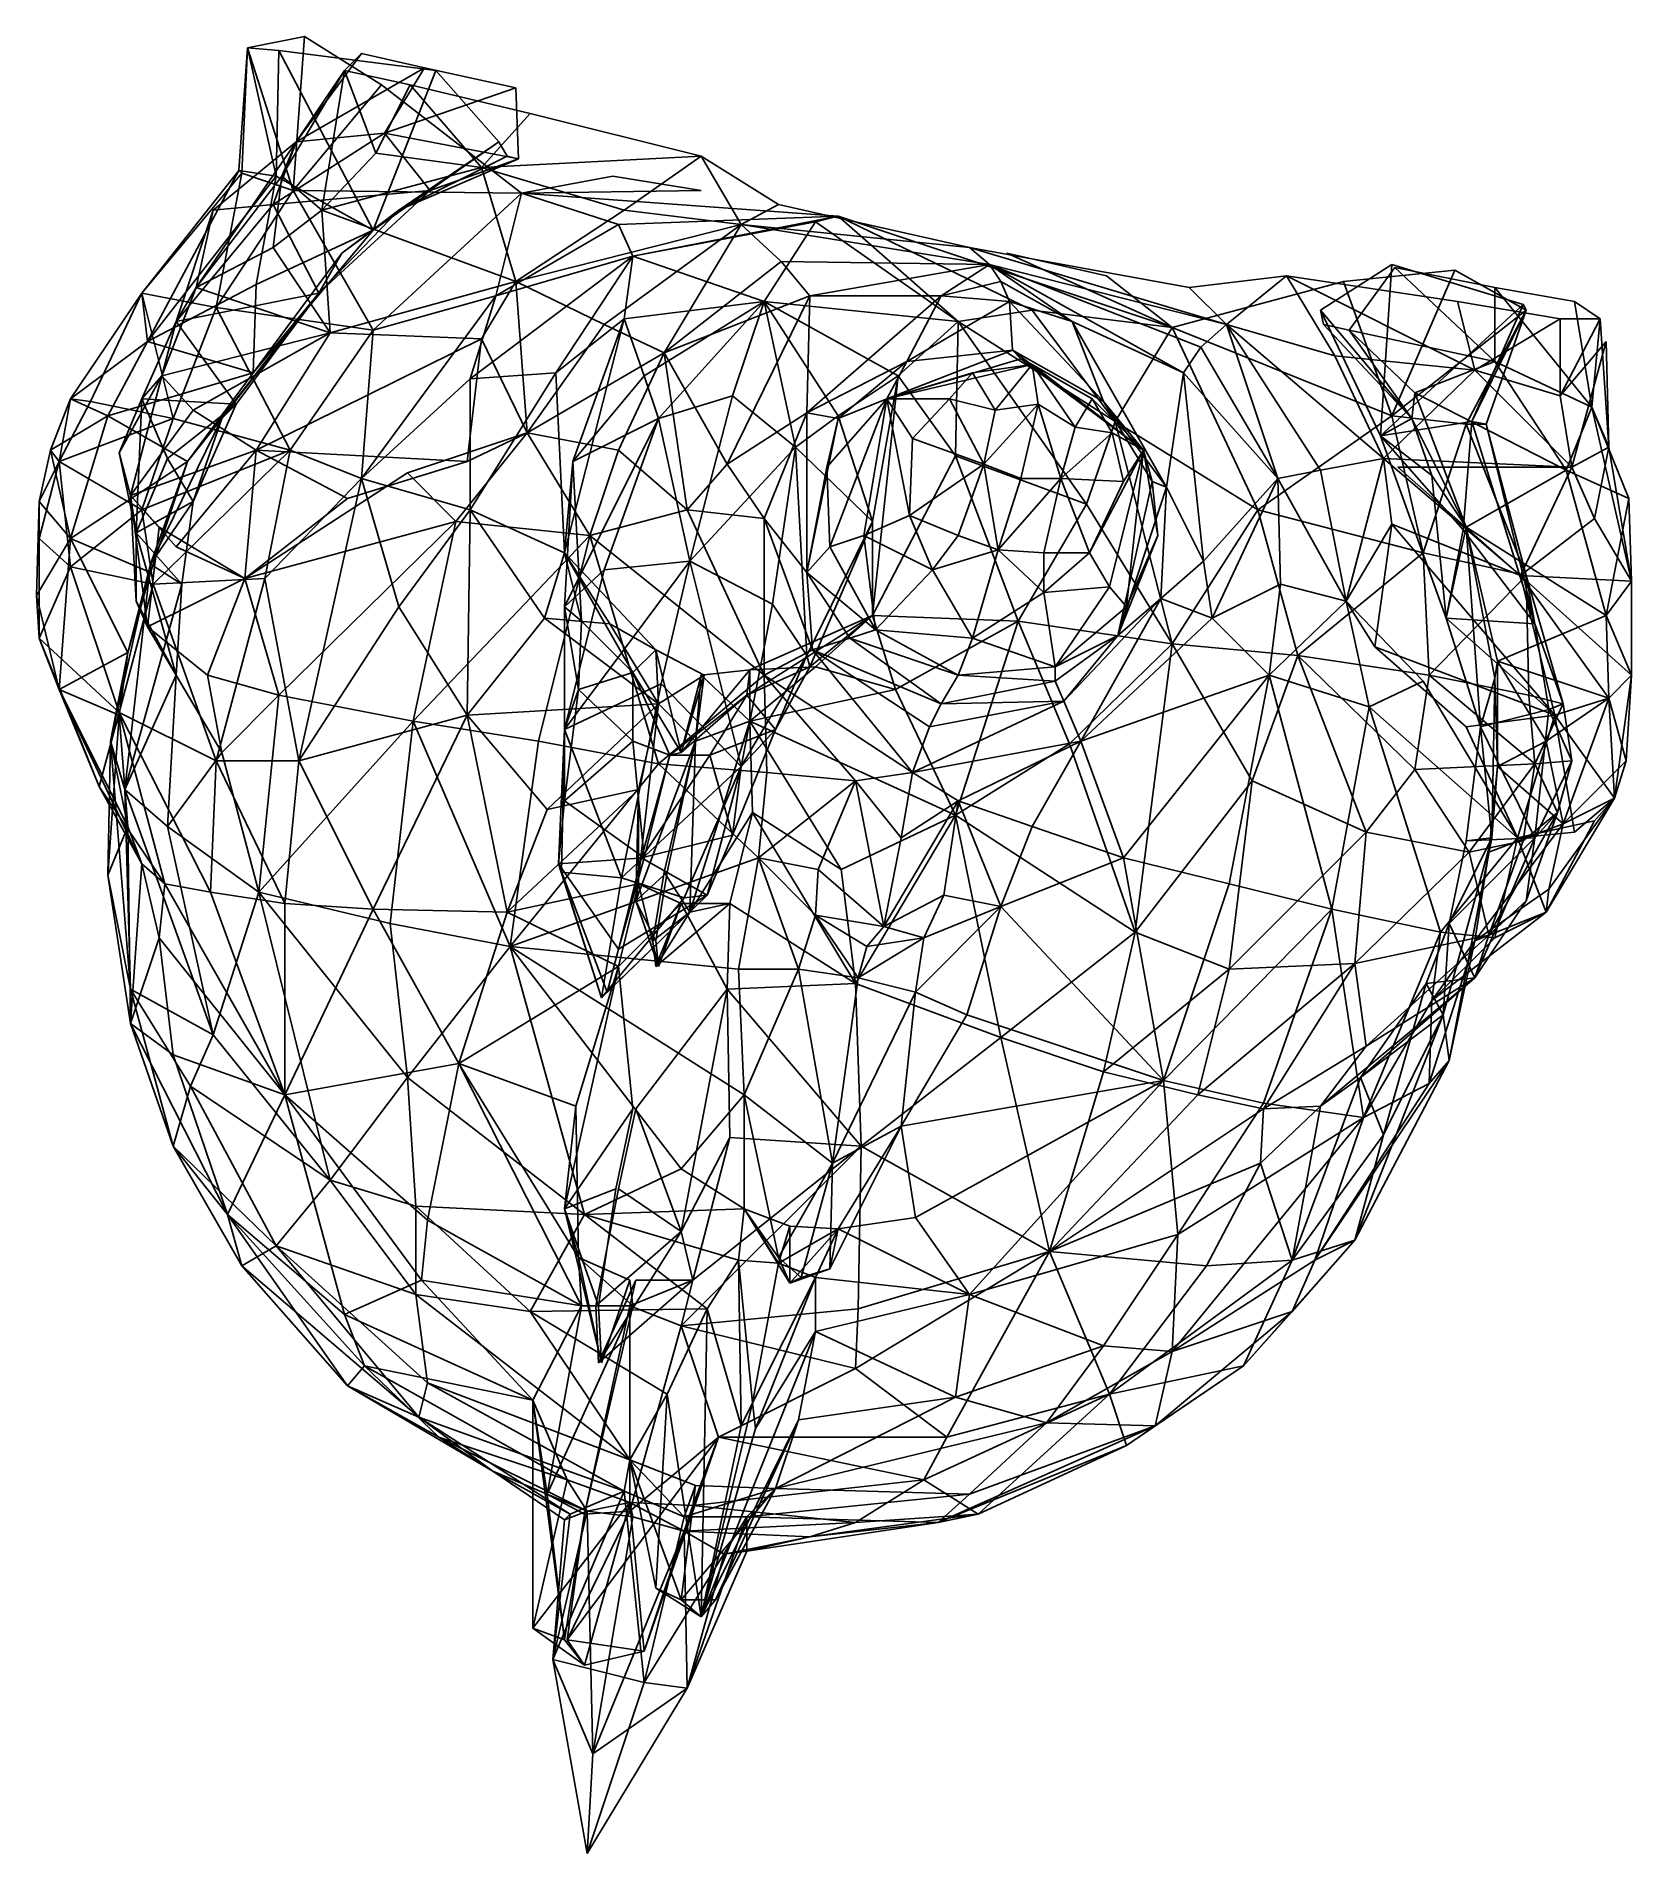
# Model space of a CAD drawing. Extents: x -0.53 to 0.89, y 0.04 to 1.66.
import ezdxf

# ---------------------------------------------------------------- set-up
doc = ezdxf.new("R2010")
doc.units = 0

msp = doc.modelspace()

# ---------------------------------------------------------------- linework, layer by layer
for p, q in [((-0.3404, 1.6485, 0.3327), (-0.2896, 1.6586, 0.4445)), ((-0.2997, 1.5215, 0.4953), (-0.2896, 1.6586, 0.4445)), ((-0.2896, 1.6586, 0.4445), (-0.221, 1.6154, 0.5436)), ((-0.348, 1.5392, 0.3353), (-0.3404, 1.6485, 0.3327)), ((-0.3454, 1.5367, 0.4089), (-0.3404, 1.6485, 0.3327)), ((-0.3404, 1.6485, 0.3327), (-0.2997, 1.5215, 0.4953)), ((-0.3404, 1.6485, 0.3327), (-0.3124, 1.6459, 0.2184)), ((-0.3404, 1.6485, 0.3327), (-0.315, 1.5342, 0.2388)), ((-0.3124, 1.6459, 0.2184), (-0.315, 1.5342, 0.2388)), ((-0.2286, 1.4859, 0.16), (-0.3124, 1.6459, 0.2184)), ((-0.1727, 1.6281, 0.1295), (-0.3124, 1.6459, 0.2184)), ((-0.2972, 1.5646, -0.3302), (-0.2388, 1.6434, -0.3632)), ((-0.254, 1.6281, -0.442), (-0.2388, 1.6434, -0.3632)), ((-0.1829, 1.6307, -0.287), (-0.2388, 1.6434, -0.3632)), ((-0.254, 1.6281, -0.442), (-0.3099, 1.5342, -0.4064)), ((-0.2972, 1.5646, -0.3302), (-0.1829, 1.6307, -0.287)), ((-0.2972, 1.5646, -0.3302), (-0.254, 1.6281, -0.442)), ((-0.254, 1.6281, -0.442), (-0.2743, 1.5037, -0.4674)), ((-0.254, 1.6281, -0.442), (-0.1956, 1.6154, -0.5537)), ((-0.254, 1.6281, -0.442), (-0.2261, 1.5545, -0.5385)), ((-0.2286, 1.4859, 0.16), (-0.1727, 1.6281, 0.1295)), ((-0.2184, 1.5723, -0.2388), (-0.1829, 1.6307, -0.287)), ((-0.1829, 1.6307, -0.287), (-0.1016, 1.6129, -0.2337)), ((-0.1168, 1.5646, 0.0711), (-0.1727, 1.6281, 0.1295)), ((-0.2997, 1.5215, 0.4953), (-0.221, 1.6154, 0.5436)), ((-0.2261, 1.5545, -0.5385), (-0.1956, 1.6154, -0.5537)), ((-0.0965, 1.5189, 0.5563), (-0.221, 1.6154, 0.5436)), ((-0.2184, 1.5723, -0.2388), (-0.1016, 1.6129, -0.2337)), ((-0.1956, 1.6154, -0.5537), (-0.1321, 1.5418, -0.5994)), ((-0.1956, 1.6154, -0.5537), (-0.0889, 1.59, -0.6274)), ((-0.1016, 1.6129, -0.2337), (-0.0991, 1.5494, -0.1651)), ((-0.1321, 1.5418, -0.5994), (-0.0889, 1.59, -0.6274)), ((0.0635, 1.5519, -0.6223), (-0.0889, 1.59, -0.6274)), ((-0.3175, 1.5088, -0.2261), (-0.2184, 1.5723, -0.2388)), ((-0.2972, 1.5646, -0.3302), (-0.2184, 1.5723, -0.2388)), ((-0.2184, 1.5723, -0.2388), (-0.1778, 1.5215, -0.1575)), ((-0.2184, 1.5723, -0.2388), (-0.0991, 1.5494, -0.1651)), ((-0.2972, 1.5646, -0.3302), (-0.3861, 1.4351, -0.3632)), ((-0.2972, 1.5646, -0.3302), (-0.3708, 1.5037, -0.2794)), ((-0.3175, 1.5088, -0.2261), (-0.2972, 1.5646, -0.3302)), ((-0.2972, 1.5646, -0.3302), (-0.3099, 1.5342, -0.4064)), ((-0.2261, 1.5545, -0.5385), (-0.2743, 1.5037, -0.4674)), ((-0.2286, 1.4859, 0.16), (-0.1168, 1.5646, 0.0711)), ((-0.2261, 1.5545, -0.5385), (-0.1321, 1.5418, -0.5994)), ((-0.1168, 1.5646, 0.0711), (-0.2057, 1.5037, -0.0559)), ((-0.1168, 1.5646, 0.0711), (-0.1092, 1.5519, -0.0025)), ((-0.348, 1.5392, 0.3353), (-0.4343, 1.43, 0.3327)), ((-0.348, 1.5392, 0.3353), (-0.4293, 1.3868, 0.1803)), ((-0.348, 1.5392, 0.3353), (-0.3454, 1.5367, 0.4089)), ((-0.348, 1.5392, 0.3353), (-0.315, 1.5342, 0.2388)), ((-0.2743, 1.5037, -0.4674), (-0.1321, 1.5418, -0.5994)), ((-0.2057, 1.5037, -0.0559), (-0.1092, 1.5519, -0.0025)), ((-0.0991, 1.5494, -0.1651), (-0.2057, 1.5037, -0.0559)), ((-0.1778, 1.5215, -0.1575), (-0.0991, 1.5494, -0.1651)), ((0.0635, 1.5519, -0.6223), (-0.1321, 1.5418, -0.5994)), ((-0.0051, 1.5037, -0.6274), (-0.1321, 1.5418, -0.5994)), ((-0.1016, 1.4402, -0.5283), (-0.1321, 1.5418, -0.5994)), ((-0.0991, 1.5494, -0.1651), (-0.1092, 1.5519, -0.0025)), ((-0.0051, 1.5037, -0.6274), (0.0635, 1.5519, -0.6223)), ((0.0635, 1.5519, -0.6223), (0.1321, 1.5088, -0.5791)), ((0.0635, 1.5519, -0.6223), (0.0991, 1.491, -0.6325)), ((-0.4343, 1.43, 0.3327), (-0.3454, 1.5367, 0.4089)), ((-0.4293, 1.3868, 0.1803), (-0.315, 1.5342, 0.2388)), ((-0.3099, 1.5342, -0.4064), (-0.3861, 1.4351, -0.3632)), ((-0.3454, 1.5367, 0.4089), (-0.3683, 1.4173, 0.4648)), ((-0.3683, 1.4173, 0.4648), (-0.2997, 1.5215, 0.4953)), ((-0.3454, 1.5367, 0.4089), (-0.2997, 1.5215, 0.4953)), ((-0.3327, 1.4376, 0.1626), (-0.315, 1.5342, 0.2388)), ((-0.3099, 1.5342, -0.4064), (-0.3175, 1.4707, -0.4394)), ((-0.3175, 1.5088, -0.2261), (-0.1778, 1.5215, -0.1575)), ((-0.2286, 1.4859, 0.16), (-0.315, 1.5342, 0.2388)), ((-0.2743, 1.5037, -0.4674), (-0.3099, 1.5342, -0.4064)), ((-0.2286, 1.397, 0.5334), (-0.2997, 1.5215, 0.4953)), ((-0.0965, 1.5189, 0.5563), (-0.2997, 1.5215, 0.4953)), ((-0.1778, 1.5215, -0.1575), (-0.2769, 1.43, -0.1143)), ((-0.1778, 1.5215, -0.1575), (-0.2057, 1.5037, -0.0559)), ((-0.0965, 1.5189, 0.5563), (-0.0152, 1.5342, 0.5207)), ((-0.0965, 1.5189, 0.5563), (0.0635, 1.5215, 0.5842)), ((0.0635, 1.5215, 0.5842), (-0.0152, 1.5342, 0.5207)), ((-0.3175, 1.5088, -0.2261), (-0.4039, 1.4046, -0.2184)), ((-0.3175, 1.5088, -0.2261), (-0.3708, 1.5037, -0.2794)), ((-0.3175, 1.5088, -0.2261), (-0.2769, 1.43, -0.1143)), ((-0.0965, 1.5189, 0.5563), (-0.2286, 1.397, 0.5334)), ((-0.0965, 1.5189, 0.5563), (-0.1194, 1.4275, 0.7468)), ((0.1854, 1.4986, 0.7315), (-0.0965, 1.5189, 0.5563)), ((-0.0102, 1.491, 0.7442), (-0.0965, 1.5189, 0.5563)), ((0.0991, 1.491, -0.6325), (0.1321, 1.5088, -0.5791)), ((0.3023, 1.4707, -0.4597), (0.1321, 1.5088, -0.5791)), ((-0.3708, 1.5037, -0.2794), (-0.4039, 1.4046, -0.2184)), ((-0.3861, 1.4351, -0.3632), (-0.3708, 1.5037, -0.2794)), ((-0.2743, 1.5037, -0.4674), (-0.3175, 1.4707, -0.4394)), ((-0.2769, 1.43, -0.1143), (-0.2057, 1.5037, -0.0559)), ((-0.2743, 1.5037, -0.4674), (-0.2667, 1.3945, -0.475)), ((-0.2743, 1.5037, -0.4674), (-0.1016, 1.4402, -0.5283)), ((-0.2565, 1.4656, 0.0127), (-0.2057, 1.5037, -0.0559)), ((-0.2286, 1.4859, 0.16), (-0.2057, 1.5037, -0.0559)), ((-0.0102, 1.491, 0.7442), (-0.1194, 1.4275, 0.7468)), ((-0.1016, 1.4402, -0.5283), (-0.0051, 1.5037, -0.6274)), ((-0.1016, 1.4402, -0.5283), (0.0991, 1.491, -0.6325)), ((-0.0229, 1.4021, -0.6807), (0.0991, 1.491, -0.6325)), ((0.1854, 1.4986, 0.7315), (-0.0102, 1.491, 0.7442)), ((-0.0102, 1.491, 0.7442), (0.0025, 1.463, 0.9728)), ((-0.0051, 1.5037, -0.6274), (0.0991, 1.491, -0.6325)), ((0.1854, 1.4986, 0.7315), (0.0025, 1.463, 0.9728)), ((0.1651, 1.4935, 0.9246), (0.0025, 1.463, 0.9728)), ((0.0305, 1.3767, -0.7747), (0.0991, 1.491, -0.6325)), ((0.32, 1.4554, -0.6553), (0.0991, 1.491, -0.6325)), ((0.1346, 1.458, -0.7468), (0.0991, 1.491, -0.6325)), ((0.3023, 1.4707, -0.4597), (0.0991, 1.491, -0.6325)), ((0.1194, 1.4224, 1.2141), (0.1651, 1.4935, 0.9246)), ((0.1651, 1.4935, 0.9246), (0.1854, 1.4986, 0.7315)), ((0.2921, 1.4046, 1.0033), (0.1651, 1.4935, 0.9246)), ((0.1854, 1.4986, 0.7315), (0.3581, 1.4148, 0.7823)), ((0.2921, 1.4046, 1.0033), (0.1854, 1.4986, 0.7315)), ((0.1854, 1.4986, 0.7315), (0.4826, 1.3995, 0.6172)), ((-0.3353, 1.3589, 0.0991), (-0.2286, 1.4859, 0.16)), ((-0.3327, 1.4376, 0.1626), (-0.2286, 1.4859, 0.16)), ((-0.2286, 1.4859, 0.16), (-0.2565, 1.4656, 0.0127)), ((-0.3175, 1.4707, -0.4394), (-0.3861, 1.4351, -0.3632)), ((-0.3353, 1.3589, 0.0991), (-0.2565, 1.4656, 0.0127)), ((-0.3175, 1.4707, -0.4394), (-0.2667, 1.3945, -0.475)), ((-0.2769, 1.43, -0.1143), (-0.2565, 1.4656, 0.0127)), ((-0.1422, 1.3538, 0.8382), (0.0025, 1.463, 0.9728)), ((-0.1194, 1.4275, 0.7468), (0.0025, 1.463, 0.9728)), ((-0.066, 1.3589, 1.0846), (0.0025, 1.463, 0.9728)), ((-0.0051, 1.4072, 1.1532), (0.0025, 1.463, 0.9728)), ((0.1194, 1.4224, 1.2141), (0.0025, 1.463, 0.9728)), ((0.0305, 1.3767, -0.7747), (0.1346, 1.458, -0.7468)), ((0.1346, 1.458, -0.7468), (0.16, 1.4275, -0.8458)), ((0.32, 1.4554, -0.6553), (0.1346, 1.458, -0.7468)), ((0.4978, 1.4351, -0.541), (0.3023, 1.4707, -0.4597)), ((0.32, 1.4554, -0.6553), (0.3023, 1.4707, -0.4597)), ((0.5309, 1.4021, -0.5867), (0.3023, 1.4707, -0.4597)), ((0.4826, 1.3995, 0.6172), (0.3353, 1.4656, 0.6121)), ((0.4242, 1.4453, 0.5664), (0.3353, 1.4656, 0.6121)), ((-0.2667, 1.3945, -0.475), (-0.1016, 1.4402, -0.5283)), ((-0.1016, 1.4402, -0.5283), (-0.1321, 1.3894, -0.5207)), ((-0.1016, 1.4402, -0.5283), (-0.0914, 1.3056, -0.668)), ((-0.1016, 1.4402, -0.5283), (-0.0229, 1.4021, -0.6807)), ((0.32, 1.4554, -0.6553), (0.16, 1.4275, -0.8458)), ((0.32, 1.4554, -0.6553), (0.2769, 1.4275, -0.8687)), ((0.3302, 1.4402, -0.7823), (0.2769, 1.4275, -0.8687)), ((0.4928, 1.3589, -0.8103), (0.32, 1.4554, -0.6553)), ((0.32, 1.4554, -0.6553), (0.3937, 1.4046, -0.856)), ((0.32, 1.4554, -0.6553), (0.5309, 1.4021, -0.5867)), ((0.508, 1.3818, -0.7087), (0.32, 1.4554, -0.6553)), ((0.32, 1.4554, -0.6553), (0.3302, 1.4402, -0.7823)), ((0.3937, 1.4046, -0.856), (0.3302, 1.4402, -0.7823)), ((0.3378, 1.4224, -0.8839), (0.3302, 1.4402, -0.7823)), ((0.4826, 1.3995, 0.6172), (0.4242, 1.4453, 0.5664)), ((0.4826, 1.3995, 0.6172), (0.635, 1.4402, 0.6325)), ((0.5842, 1.4453, -0.569), (0.4978, 1.4351, -0.541)), ((0.5309, 1.4021, -0.5867), (0.5842, 1.4453, -0.569)), ((0.6274, 1.3741, -0.5613), (0.5842, 1.4453, -0.569)), ((0.5842, 1.4453, -0.569), (0.7366, 1.4224, -0.541)), ((0.5842, 1.4453, -0.569), (0.7518, 1.3614, -0.508)), ((0.6147, 1.4148, 0.1473), (0.6782, 1.4554, 0.2184)), ((0.635, 1.4402, 0.6325), (0.7341, 1.4503, 0.5512)), ((0.6782, 1.3208, 0.5969), (0.635, 1.4402, 0.6325)), ((0.6807, 1.4529, -0.1524), (0.6401, 1.397, -0.0889)), ((0.668, 1.303, 0.254), (0.6782, 1.4554, 0.2184)), ((0.795, 1.4199, 0.3327), (0.6782, 1.4554, 0.2184)), ((0.6782, 1.3208, 0.5969), (0.7341, 1.4503, 0.5512)), ((0.7696, 1.3691, -0.1372), (0.6807, 1.4529, -0.1524)), ((0.7696, 1.4351, -0.188), (0.6807, 1.4529, -0.1524)), ((0.7976, 1.4148, 0.4496), (0.7341, 1.4503, 0.5512)), ((-0.4343, 1.43, 0.3327), (-0.4978, 1.336, 0.2667)), ((-0.4343, 1.43, 0.3327), (-0.4801, 1.3335, 0.3378)), ((-0.4343, 1.43, 0.3327), (-0.4293, 1.3868, 0.1803)), ((-0.4343, 1.43, 0.3327), (-0.3683, 1.4173, 0.4648)), ((-0.4343, 1.43, 0.3327), (-0.4064, 1.3183, 0.4166)), ((-0.4293, 1.3868, 0.1803), (-0.3327, 1.4376, 0.1626)), ((-0.3861, 1.4351, -0.3632), (-0.4166, 1.3564, -0.3734)), ((-0.3861, 1.4351, -0.3632), (-0.4039, 1.4046, -0.2184)), ((-0.4039, 1.4046, -0.2184), (-0.2769, 1.43, -0.1143)), ((-0.2769, 1.43, -0.1143), (-0.3937, 1.2802, 0.0533)), ((-0.3861, 1.4351, -0.3632), (-0.2667, 1.3945, -0.475)), ((-0.2769, 1.43, -0.1143), (-0.3632, 1.3183, -0.066)), ((-0.2769, 1.43, -0.1143), (-0.3505, 1.331, -0.1219)), ((-0.3327, 1.4376, 0.1626), (-0.3353, 1.3589, 0.0991)), ((-0.2769, 1.43, -0.1143), (-0.3353, 1.3589, 0.0991)), ((-0.1194, 1.4275, 0.7468), (-0.2388, 1.2649, 0.7087)), ((-0.1194, 1.4275, 0.7468), (-0.2286, 1.397, 0.5334)), ((-0.1194, 1.4275, 0.7468), (-0.1422, 1.3538, 0.8382)), ((0.0305, 1.3767, -0.7747), (0.16, 1.4275, -0.8458)), ((0.0864, 1.2776, -0.8966), (0.16, 1.4275, -0.8458)), ((0.2769, 1.4275, -0.8687), (0.1575, 1.3233, -0.9652)), ((0.1575, 1.3233, -0.9652), (0.16, 1.4275, -0.8458)), ((0.2769, 1.4275, -0.8687), (0.16, 1.4275, -0.8458)), ((0.2769, 1.4275, -0.8687), (0.2464, 1.3691, -0.9931)), ((0.3378, 1.4224, -0.8839), (0.2769, 1.4275, -0.8687)), ((0.5309, 1.4021, -0.5867), (0.4978, 1.4351, -0.541)), ((0.7696, 1.3691, -0.1372), (0.7696, 1.4351, -0.188)), ((0.856, 1.3284, -0.2108), (0.7696, 1.4351, -0.188)), ((0.7696, 1.4351, -0.188), (0.8407, 1.4224, -0.2515)), ((-0.3683, 1.4173, 0.4648), (-0.4064, 1.3183, 0.4166)), ((-0.2286, 1.397, 0.5334), (-0.3683, 1.4173, 0.4648)), ((-0.3683, 1.4173, 0.4648), (-0.3023, 1.2903, 0.4826)), ((0.1194, 1.4224, 1.2141), (-0.0051, 1.4072, 1.1532)), ((0.1194, 1.4224, 1.2141), (0.0127, 1.3564, 1.2522)), ((0.1194, 1.4224, 1.2141), (0.0254, 1.3183, 1.3081)), ((0.0914, 1.3386, 1.3233), (0.1194, 1.4224, 1.2141)), ((0.1473, 1.2929, 1.3208), (0.1194, 1.4224, 1.2141)), ((0.2388, 1.3564, 1.1786), (0.1194, 1.4224, 1.2141)), ((0.1194, 1.4224, 1.2141), (0.2921, 1.4046, 1.0033)), ((0.1194, 1.4224, 1.2141), (0.1854, 1.3208, 1.27)), ((0.3378, 1.4224, -0.8839), (0.2464, 1.3691, -0.9931)), ((0.2921, 1.4046, 1.0033), (0.3581, 1.4148, 0.7823)), ((0.3937, 1.4046, -0.856), (0.3378, 1.4224, -0.8839)), ((0.4216, 1.3335, -0.9754), (0.3378, 1.4224, -0.8839)), ((0.3404, 1.3792, -0.9855), (0.3378, 1.4224, -0.8839)), ((0.4318, 1.3157, 0.8026), (0.3581, 1.4148, 0.7823)), ((0.3581, 1.4148, 0.7823), (0.4826, 1.3995, 0.6172)), ((0.696, 1.3183, 0.0381), (0.6147, 1.4148, 0.1473)), ((0.6147, 1.4148, 0.1473), (0.6172, 1.4021, 0.0737)), ((0.668, 1.303, 0.254), (0.6147, 1.4148, 0.1473)), ((0.668, 1.303, 0.254), (0.795, 1.4199, 0.3327)), ((0.7976, 1.4148, 0.4496), (0.6782, 1.3208, 0.5969)), ((0.828, 1.4072, -0.447), (0.7366, 1.4224, -0.541)), ((0.7518, 1.3614, -0.508), (0.7366, 1.4224, -0.541)), ((0.7976, 1.4148, 0.4496), (0.7442, 1.3132, 0.5207)), ((0.7493, 1.3157, 0.348), (0.795, 1.4199, 0.3327)), ((0.7493, 1.3157, 0.348), (0.7976, 1.4148, 0.4496)), ((0.762, 1.3132, 0.4496), (0.7976, 1.4148, 0.4496)), ((0.7976, 1.4148, 0.4496), (0.795, 1.4199, 0.3327)), ((0.856, 1.3284, -0.2108), (0.8407, 1.4224, -0.2515)), ((0.8636, 1.4072, -0.3251), (0.8407, 1.4224, -0.2515)), ((-0.4039, 1.4046, -0.2184), (-0.4343, 1.336, -0.2235)), ((-0.4039, 1.4046, -0.2184), (-0.4166, 1.3564, -0.3734)), ((-0.2667, 1.3945, -0.475), (-0.4166, 1.3564, -0.3734)), ((-0.4039, 1.4046, -0.2184), (-0.3505, 1.331, -0.1219)), ((-0.2667, 1.3945, -0.475), (-0.3886, 1.3259, -0.4521)), ((-0.2667, 1.3945, -0.475), (-0.3327, 1.2903, -0.5436)), ((-0.2286, 1.397, 0.5334), (-0.3023, 1.2903, 0.4826)), ((-0.2667, 1.3945, -0.475), (-0.1321, 1.3894, -0.5207)), ((-0.2286, 1.397, 0.5334), (-0.2388, 1.2649, 0.7087)), ((-0.0914, 1.3056, -0.668), (-0.0229, 1.4021, -0.6807)), ((-0.0051, 1.4072, 1.1532), (-0.066, 1.3589, 1.0846)), ((-0.0051, 1.4072, 1.1532), (-0.0584, 1.1989, 1.1074)), ((-0.0051, 1.4072, 1.1532), (-0.0508, 1.2802, 1.237)), ((0.0305, 1.3767, -0.7747), (-0.0229, 1.4021, -0.6807)), ((0.0127, 1.3564, 1.2522), (-0.0051, 1.4072, 1.1532)), ((0.2388, 1.3564, 1.1786), (0.2921, 1.4046, 1.0033)), ((0.2896, 1.2852, 1.1201), (0.2921, 1.4046, 1.0033)), ((0.4318, 1.3157, 0.8026), (0.2921, 1.4046, 1.0033)), ((0.4064, 1.2421, 0.8941), (0.2921, 1.4046, 1.0033)), ((0.4928, 1.3589, -0.8103), (0.3937, 1.4046, -0.856)), ((0.4775, 1.2573, -0.9322), (0.3937, 1.4046, -0.856)), ((0.3937, 1.4046, -0.856), (0.4216, 1.3335, -0.9754)), ((0.4318, 1.3157, 0.8026), (0.4826, 1.3995, 0.6172)), ((0.5588, 1.237, 0.6147), (0.4826, 1.3995, 0.6172)), ((0.6782, 1.3208, 0.5969), (0.4826, 1.3995, 0.6172)), ((0.508, 1.3818, -0.7087), (0.5309, 1.4021, -0.5867)), ((0.5766, 1.2649, -0.7188), (0.5309, 1.4021, -0.5867)), ((0.5309, 1.4021, -0.5867), (0.6147, 1.2725, -0.6147)), ((0.5309, 1.4021, -0.5867), (0.6706, 1.2827, -0.4521)), ((0.5309, 1.4021, -0.5867), (0.6274, 1.3741, -0.5613)), ((0.696, 1.3183, 0.0381), (0.6172, 1.4021, 0.0737)), ((0.6401, 1.397, -0.0889), (0.6172, 1.4021, 0.0737)), ((0.7696, 1.3691, -0.1372), (0.6401, 1.397, -0.0889)), ((0.6401, 1.397, -0.0889), (0.6985, 1.3411, -0.066)), ((0.6401, 1.397, -0.0889), (0.696, 1.3183, 0.0381)), ((0.7518, 1.3614, -0.508), (0.828, 1.4072, -0.447)), ((0.828, 1.3386, -0.4293), (0.828, 1.4072, -0.447)), ((0.828, 1.3386, -0.4293), (0.8636, 1.4072, -0.3251)), ((0.828, 1.4072, -0.447), (0.8636, 1.4072, -0.3251)), ((0.856, 1.3284, -0.2108), (0.8636, 1.4072, -0.3251)), ((0.8636, 1.4072, -0.3251), (0.8712, 1.2929, -0.2845)), ((-0.4293, 1.3868, 0.1803), (-0.4978, 1.336, 0.2667)), ((-0.4293, 1.3868, 0.1803), (-0.4648, 1.3208, 0.1524)), ((-0.4293, 1.3868, 0.1803), (-0.3353, 1.3589, 0.0991)), ((-0.1321, 1.3894, -0.5207), (-0.3327, 1.2903, -0.5436)), ((-0.1321, 1.3894, -0.5207), (-0.1448, 1.2802, -0.6096)), ((-0.1321, 1.3894, -0.5207), (-0.0914, 1.3056, -0.668)), ((-0.0914, 1.3056, -0.668), (0.0305, 1.3767, -0.7747)), ((-0.0102, 1.2903, -0.7798), (0.0305, 1.3767, -0.7747)), ((0.0305, 1.3767, -0.7747), (0.0508, 1.237, -0.8509)), ((0.0305, 1.3767, -0.7747), (0.0864, 1.2776, -0.8966)), ((0.3404, 1.3792, -0.9855), (0.2286, 1.336, -1.1582)), ((0.3404, 1.3792, -0.9855), (0.2464, 1.3691, -0.9931)), ((0.4572, 1.2903, -1.1354), (0.3404, 1.3792, -0.9855)), ((0.3404, 1.3792, -0.9855), (0.4216, 1.3335, -0.9754)), ((0.3404, 1.3792, -0.9855), (0.348, 1.3716, -1.0846)), ((0.4928, 1.3589, -0.8103), (0.508, 1.3818, -0.7087)), ((0.5766, 1.2649, -0.7188), (0.508, 1.3818, -0.7087)), ((0.828, 1.3386, -0.4293), (0.8687, 1.3868, -0.3302)), ((0.8382, 1.2751, -0.3531), (0.8687, 1.3868, -0.3302)), ((0.8712, 1.2929, -0.2845), (0.8687, 1.3868, -0.3302)), ((0.2464, 1.3691, -0.9931), (0.1575, 1.3233, -0.9652)), ((0.2464, 1.3691, -0.9931), (0.1854, 1.3183, -1.0312)), ((0.348, 1.3716, -1.0846), (0.2286, 1.336, -1.1582)), ((0.2464, 1.3691, -0.9931), (0.2286, 1.336, -1.1582)), ((0.3581, 1.3665, -1.1887), (0.2286, 1.336, -1.1582)), ((0.3581, 1.3665, -1.1887), (0.3048, 1.3589, -1.2344)), ((0.3581, 1.3665, -1.1887), (0.3251, 1.3259, -1.3132)), ((0.4572, 1.2903, -1.1354), (0.348, 1.3716, -1.0846)), ((0.348, 1.3716, -1.0846), (0.3581, 1.3665, -1.1887)), ((0.3581, 1.3665, -1.1887), (0.4115, 1.336, -1.2243)), ((0.4572, 1.2903, -1.1354), (0.3581, 1.3665, -1.1887)), ((0.3632, 1.331, -1.3208), (0.3581, 1.3665, -1.1887)), ((0.3962, 1.3106, -1.3056), (0.3581, 1.3665, -1.1887)), ((0.6706, 1.2827, -0.4521), (0.6274, 1.3741, -0.5613)), ((0.6274, 1.3741, -0.5613), (0.7518, 1.3614, -0.508)), ((0.6706, 1.2827, -0.4521), (0.7518, 1.3614, -0.508)), ((0.7696, 1.3691, -0.1372), (0.6985, 1.3411, -0.066)), ((0.7518, 1.3614, -0.508), (0.8382, 1.2751, -0.3531)), ((0.7518, 1.3614, -0.508), (0.828, 1.3386, -0.4293)), ((0.856, 1.3284, -0.2108), (0.7696, 1.3691, -0.1372)), ((0.7696, 1.3691, -0.1372), (0.8331, 1.2725, -0.1067)), ((-0.4648, 1.3208, 0.1524), (-0.3353, 1.3589, 0.0991)), ((-0.4547, 1.2878, -0.3073), (-0.4166, 1.3564, -0.3734)), ((-0.4445, 1.2497, -0.3835), (-0.4166, 1.3564, -0.3734)), ((-0.4343, 1.336, -0.2235), (-0.4166, 1.3564, -0.3734)), ((-0.3886, 1.3259, -0.4521), (-0.4166, 1.3564, -0.3734)), ((-0.3353, 1.3589, 0.0991), (-0.3937, 1.2802, 0.0533)), ((-0.1422, 1.3538, 0.8382), (-0.2388, 1.2649, 0.7087)), ((-0.066, 1.3589, 1.0846), (-0.1422, 1.3538, 0.8382)), ((-0.066, 1.3589, 1.0846), (-0.1422, 1.237, 0.9144)), ((-0.1422, 1.237, 0.9144), (-0.1422, 1.3538, 0.8382)), ((-0.066, 1.3589, 1.0846), (-0.0584, 1.1989, 1.1074)), ((0.0127, 1.3564, 1.2522), (-0.0508, 1.2802, 1.237)), ((0.0127, 1.3564, 1.2522), (0.0254, 1.3183, 1.3081)), ((0.2388, 1.3564, 1.1786), (0.1854, 1.3208, 1.27)), ((0.2159, 1.143, 1.1354), (0.2388, 1.3564, 1.1786)), ((0.2159, 1.2268, 1.2649), (0.2388, 1.3564, 1.1786)), ((0.2286, 1.336, -1.1582), (0.3048, 1.3589, -1.2344)), ((0.2388, 1.3564, 1.1786), (0.2896, 1.2852, 1.1201)), ((0.2845, 1.336, -1.2725), (0.3048, 1.3589, -1.2344)), ((0.3251, 1.3259, -1.3132), (0.3048, 1.3589, -1.2344)), ((0.4928, 1.3589, -0.8103), (0.4775, 1.2573, -0.9322)), ((0.5105, 1.1913, -0.8534), (0.4928, 1.3589, -0.8103)), ((0.5766, 1.2649, -0.7188), (0.4928, 1.3589, -0.8103)), ((-0.4978, 1.336, 0.2667), (-0.5156, 1.2903, 0.2184)), ((-0.508, 1.2802, 0.3251), (-0.4978, 1.336, 0.2667)), ((-0.508, 1.2802, 0.3251), (-0.4801, 1.3335, 0.3378)), ((-0.4801, 1.3335, 0.3378), (-0.4978, 1.336, 0.2667)), ((-0.4978, 1.336, 0.2667), (-0.4648, 1.3208, 0.1524)), ((-0.4801, 1.3335, 0.3378), (-0.4064, 1.3183, 0.4166)), ((-0.4343, 1.336, -0.2235), (-0.4547, 1.2878, -0.3073)), ((-0.4343, 1.336, -0.2235), (-0.4394, 1.2167, -0.2286)), ((-0.4343, 1.336, -0.2235), (-0.3505, 1.331, -0.1219)), ((-0.4343, 1.336, -0.2235), (-0.4115, 1.2827, -0.1524)), ((-0.3505, 1.331, -0.1219), (-0.4115, 1.2827, -0.1524)), ((-0.3505, 1.331, -0.1219), (-0.3886, 1.2446, -0.1118)), ((-0.3505, 1.331, -0.1219), (-0.3632, 1.3183, -0.066)), ((0.0914, 1.3386, 1.3233), (0.0254, 1.3183, 1.3081)), ((0.0533, 1.1913, 1.4046), (0.0914, 1.3386, 1.3233)), ((0.1473, 1.2929, 1.3208), (0.0914, 1.3386, 1.3233)), ((0.2286, 1.336, -1.1582), (0.1753, 1.2751, -1.1024)), ((0.2286, 1.336, -1.1582), (0.1778, 1.204, -1.1024)), ((0.1854, 1.3183, -1.0312), (0.2286, 1.336, -1.1582)), ((0.2286, 1.336, -1.1582), (0.2083, 1.2141, -1.1506)), ((0.2286, 1.336, -1.1582), (0.2515, 1.3005, -1.2395)), ((0.2286, 1.336, -1.1582), (0.2489, 1.2319, -1.2116)), ((0.2845, 1.336, -1.2725), (0.2286, 1.336, -1.1582)), ((0.2845, 1.336, -1.2725), (0.2515, 1.3005, -1.2395)), ((0.2845, 1.336, -1.2725), (0.3251, 1.3259, -1.3132)), ((0.2845, 1.336, -1.2725), (0.315, 1.2776, -1.2979)), ((0.3632, 1.331, -1.3208), (0.315, 1.2776, -1.2979)), ((0.3632, 1.331, -1.3208), (0.3251, 1.3259, -1.3132)), ((0.3632, 1.331, -1.3208), (0.348, 1.2649, -1.2954)), ((0.3835, 1.2649, -1.2903), (0.3632, 1.331, -1.3208)), ((0.3632, 1.331, -1.3208), (0.3962, 1.3106, -1.3056)), ((0.3962, 1.3106, -1.3056), (0.4115, 1.336, -1.2243)), ((0.4572, 1.2903, -1.1354), (0.4115, 1.336, -1.2243)), ((0.4293, 1.3056, -1.2573), (0.4115, 1.336, -1.2243)), ((0.4572, 1.2903, -1.1354), (0.4216, 1.3335, -0.9754)), ((0.4648, 1.2624, -1.0033), (0.4216, 1.3335, -0.9754)), ((0.4775, 1.2573, -0.9322), (0.4216, 1.3335, -0.9754)), ((0.6985, 1.3411, -0.066), (0.696, 1.3183, 0.0381)), ((0.7442, 1.2217, -0.0076), (0.6985, 1.3411, -0.066)), ((0.6985, 1.3411, -0.066), (0.8331, 1.2725, -0.1067)), ((0.8382, 1.2751, -0.3531), (0.828, 1.3386, -0.4293)), ((0.856, 1.3284, -0.2108), (0.8331, 1.2725, -0.1067)), ((0.856, 1.3284, -0.2108), (0.8712, 1.2929, -0.2845)), ((0.8915, 1.1735, -0.2311), (0.856, 1.3284, -0.2108)), ((0.856, 1.3284, -0.2108), (0.889, 1.2471, -0.1499)), ((-0.4648, 1.3208, 0.1524), (-0.5156, 1.2903, 0.2184)), ((-0.508, 1.2802, 0.3251), (-0.4064, 1.3183, 0.4166)), ((-0.4978, 1.2116, 0.1473), (-0.4648, 1.3208, 0.1524)), ((-0.4648, 1.3208, 0.1524), (-0.3937, 1.2802, 0.0533)), ((-0.3886, 1.3259, -0.4521), (-0.4445, 1.2497, -0.3835)), ((-0.4343, 1.237, 0.4547), (-0.4064, 1.3183, 0.4166)), ((-0.4267, 1.1887, -0.0254), (-0.3632, 1.3183, -0.066)), ((-0.3023, 1.2903, 0.4826), (-0.4064, 1.3183, 0.4166)), ((-0.3632, 1.3183, -0.066), (-0.3937, 1.2802, 0.0533)), ((-0.3327, 1.2903, -0.5436), (-0.3886, 1.3259, -0.4521)), ((-0.3632, 1.3183, -0.066), (-0.3886, 1.2446, -0.1118)), ((0.0254, 1.3183, 1.3081), (-0.0584, 1.1506, 1.3132)), ((-0.0508, 1.2802, 1.237), (0.0254, 1.3183, 1.3081)), ((0.0254, 1.3183, 1.3081), (-0.0229, 1.1836, 1.364)), ((0.0533, 1.1913, 1.4046), (0.0254, 1.3183, 1.3081)), ((0.1575, 1.3233, -0.9652), (0.0864, 1.2776, -0.8966)), ((0.1575, 1.3233, -0.9652), (0.1194, 1.2294, -0.9398)), ((0.1473, 1.2929, 1.3208), (0.1854, 1.3208, 1.27)), ((0.1575, 1.3233, -0.9652), (0.1854, 1.3183, -1.0312)), ((0.1575, 1.3233, -0.9652), (0.1575, 1.1811, -1.0236)), ((0.1854, 1.3183, -1.0312), (0.1575, 1.1811, -1.0236)), ((0.1854, 1.3183, -1.0312), (0.1753, 1.2751, -1.1024)), ((0.2159, 1.2268, 1.2649), (0.1854, 1.3208, 1.27)), ((0.3251, 1.3259, -1.3132), (0.315, 1.2776, -1.2979)), ((0.3835, 1.2649, -1.2903), (0.3962, 1.3106, -1.3056)), ((0.4293, 1.3056, -1.2573), (0.3962, 1.3106, -1.3056)), ((0.4064, 1.2421, 0.8941), (0.4318, 1.3157, 0.8026)), ((0.4826, 1.1176, 0.7823), (0.4318, 1.3157, 0.8026)), ((0.4318, 1.3157, 0.8026), (0.5588, 1.237, 0.6147)), ((0.5588, 1.237, 0.6147), (0.6782, 1.3208, 0.5969)), ((0.696, 1.3183, 0.0381), (0.668, 1.303, 0.254)), ((0.668, 1.303, 0.254), (0.7493, 1.3157, 0.348)), ((0.6782, 1.3208, 0.5969), (0.7442, 1.3132, 0.5207)), ((0.7061, 1.1989, 0.5766), (0.6782, 1.3208, 0.5969)), ((0.7442, 1.2217, -0.0076), (0.696, 1.3183, 0.0381)), ((0.696, 1.3183, 0.0381), (0.7137, 1.2675, 0.1143)), ((0.7061, 1.1989, 0.5766), (0.7442, 1.3132, 0.5207)), ((0.7493, 1.3157, 0.348), (0.7417, 1.2192, 0.2743)), ((0.762, 1.3132, 0.4496), (0.7442, 1.3132, 0.5207)), ((0.7976, 1.1786, 0.4597), (0.7442, 1.3132, 0.5207)), ((0.7493, 1.3157, 0.348), (0.8052, 1.1354, 0.3073)), ((0.7493, 1.3157, 0.348), (0.762, 1.3132, 0.4496)), ((0.762, 1.3132, 0.4496), (0.7976, 1.1786, 0.4597)), ((0.8052, 1.1354, 0.3073), (0.762, 1.3132, 0.4496)), ((-0.0914, 1.3056, -0.668), (-0.1981, 1.27, -0.602)), ((-0.0914, 1.3056, -0.668), (-0.1549, 1.2268, -0.6375)), ((-0.0914, 1.3056, -0.668), (-0.1448, 1.2802, -0.6096)), ((-0.0914, 1.3056, -0.668), (-0.0102, 1.2903, -0.7798)), ((-0.0914, 1.3056, -0.668), (-0.0356, 1.2141, -0.762)), ((0.2515, 1.3005, -1.2395), (0.2489, 1.2319, -1.2116)), ((0.2515, 1.3005, -1.2395), (0.315, 1.2776, -1.2979)), ((0.3835, 1.2649, -1.2903), (0.4293, 1.3056, -1.2573)), ((0.4394, 1.2624, -1.2192), (0.4293, 1.3056, -1.2573)), ((0.4293, 1.3056, -1.2573), (0.4572, 1.2903, -1.1354)), ((0.7137, 1.2675, 0.1143), (0.668, 1.303, 0.254)), ((0.668, 1.303, 0.254), (0.7417, 1.2192, 0.2743)), ((0.7264, 1.1405, 0.2083), (0.668, 1.303, 0.254)), ((-0.5258, 1.2446, 0.2413), (-0.5156, 1.2903, 0.2184)), ((-0.508, 1.2802, 0.3251), (-0.5258, 1.2116, 0.3251)), ((-0.508, 1.2802, 0.3251), (-0.5258, 1.2446, 0.2413)), ((-0.508, 1.2802, 0.3251), (-0.5156, 1.2903, 0.2184)), ((-0.4978, 1.2116, 0.1473), (-0.5156, 1.2903, 0.2184)), ((-0.508, 1.2802, 0.3251), (-0.4343, 1.237, 0.4547)), ((-0.4978, 1.1862, 0.3962), (-0.508, 1.2802, 0.3251)), ((-0.4978, 1.2116, 0.1473), (-0.3937, 1.2802, 0.0533)), ((-0.4547, 1.2878, -0.3073), (-0.4394, 1.2167, -0.2286)), ((-0.4445, 1.2497, -0.3835), (-0.4547, 1.2878, -0.3073)), ((-0.3327, 1.2903, -0.5436), (-0.4445, 1.2497, -0.3835)), ((-0.4115, 1.2827, -0.1524), (-0.4394, 1.2167, -0.2286)), ((-0.4343, 1.237, 0.4547), (-0.3023, 1.2903, 0.4826)), ((-0.4267, 1.1811, 0.0737), (-0.3937, 1.2802, 0.0533)), ((-0.4267, 1.1887, -0.0254), (-0.3937, 1.2802, 0.0533)), ((-0.4242, 1.1709, 0.4978), (-0.3023, 1.2903, 0.4826)), ((-0.3886, 1.2446, -0.1118), (-0.4115, 1.2827, -0.1524)), ((-0.3327, 1.2903, -0.5436), (-0.4039, 1.204, -0.475)), ((-0.3429, 1.176, -0.5512), (-0.3327, 1.2903, -0.5436)), ((-0.2515, 1.2471, -0.602), (-0.3327, 1.2903, -0.5436)), ((-0.1448, 1.2802, -0.6096), (-0.3327, 1.2903, -0.5436)), ((-0.3023, 1.2903, 0.4826), (-0.3251, 1.176, 0.5664)), ((-0.3023, 1.2903, 0.4826), (-0.2388, 1.2649, 0.7087)), ((-0.1448, 1.2802, -0.6096), (-0.2515, 1.2471, -0.602)), ((-0.0508, 1.2802, 1.237), (-0.0584, 1.1506, 1.3132)), ((-0.0508, 1.2802, 1.237), (-0.0584, 1.1989, 1.1074)), ((-0.0508, 1.2802, 1.237), (-0.0432, 1.1379, 1.2014)), ((-0.0356, 1.2141, -0.762), (-0.0102, 1.2903, -0.7798)), ((-0.0102, 1.2903, -0.7798), (0.0508, 1.237, -0.8509)), ((0.0533, 1.1913, 1.4046), (0.1473, 1.2929, 1.3208)), ((0.127, 1.1532, 1.3792), (0.1473, 1.2929, 1.3208)), ((0.1575, 1.1074, 1.336), (0.1473, 1.2929, 1.3208)), ((0.2159, 1.2268, 1.2649), (0.1473, 1.2929, 1.3208)), ((0.2159, 1.143, 1.1354), (0.2896, 1.2852, 1.1201)), ((0.3454, 1.1379, 0.9652), (0.2896, 1.2852, 1.1201)), ((0.4064, 1.2421, 0.8941), (0.2896, 1.2852, 1.1201)), ((0.4089, 1.1989, -1.1938), (0.4572, 1.2903, -1.1354)), ((0.4267, 1.1684, -1.1278), (0.4572, 1.2903, -1.1354)), ((0.4394, 1.2624, -1.2192), (0.4572, 1.2903, -1.1354)), ((0.4572, 1.2903, -1.1354), (0.442, 1.1506, -1.0744)), ((0.4699, 1.2141, -1.0719), (0.4572, 1.2903, -1.1354)), ((0.4648, 1.2624, -1.0033), (0.4572, 1.2903, -1.1354)), ((0.6147, 1.2725, -0.6147), (0.6706, 1.2827, -0.4521)), ((0.6375, 1.1557, -0.5918), (0.6706, 1.2827, -0.4521)), ((0.6706, 1.2827, -0.4521), (0.8382, 1.2751, -0.3531)), ((0.6706, 1.2827, -0.4521), (0.6782, 1.2243, -0.4369)), ((0.6706, 1.2827, -0.4521), (0.7925, 1.1786, -0.3658)), ((0.8382, 1.2751, -0.3531), (0.8712, 1.2929, -0.2845)), ((0.8712, 1.2929, -0.2845), (0.8585, 1.2294, -0.3175)), ((0.8915, 1.1735, -0.2311), (0.8712, 1.2929, -0.2845)), ((-0.3429, 1.176, -0.5512), (-0.1981, 1.27, -0.602)), ((-0.3251, 1.176, 0.5664), (-0.2388, 1.2649, 0.7087)), ((-0.2946, 1.0135, 0.6375), (-0.2388, 1.2649, 0.7087)), ((-0.1422, 1.237, 0.9144), (-0.2388, 1.2649, 0.7087)), ((-0.2057, 1.1506, 0.7976), (-0.2388, 1.2649, 0.7087)), ((-0.1549, 1.2268, -0.6375), (-0.1981, 1.27, -0.602)), ((0.0864, 1.2776, -0.8966), (0.0508, 1.237, -0.8509)), ((0.0864, 1.2776, -0.8966), (0.1194, 1.2294, -0.9398)), ((0.1753, 1.2751, -1.1024), (0.1575, 1.1811, -1.0236)), ((0.1778, 1.204, -1.1024), (0.1753, 1.2751, -1.1024)), ((0.2489, 1.2319, -1.2116), (0.315, 1.2776, -1.2979)), ((0.2921, 1.2141, -1.2319), (0.315, 1.2776, -1.2979)), ((0.3277, 1.2014, -1.2294), (0.315, 1.2776, -1.2979)), ((0.348, 1.2649, -1.2954), (0.315, 1.2776, -1.2979)), ((0.3835, 1.2649, -1.2903), (0.3277, 1.2014, -1.2294)), ((0.348, 1.2649, -1.2954), (0.3277, 1.2014, -1.2294)), ((0.3835, 1.2649, -1.2903), (0.348, 1.2649, -1.2954)), ((0.3835, 1.2649, -1.2903), (0.3683, 1.1989, -1.2243)), ((0.3835, 1.2649, -1.2903), (0.4089, 1.1989, -1.1938)), ((0.3835, 1.2649, -1.2903), (0.4394, 1.2624, -1.2192)), ((0.4089, 1.1989, -1.1938), (0.4394, 1.2624, -1.2192)), ((0.4343, 1.1252, -0.9957), (0.4648, 1.2624, -1.0033)), ((0.4699, 1.2141, -1.0719), (0.4648, 1.2624, -1.0033)), ((0.4648, 1.2624, -1.0033), (0.4775, 1.2573, -0.9322)), ((0.5766, 1.2649, -0.7188), (0.5105, 1.1913, -0.8534)), ((0.5182, 1.1405, -0.8026), (0.5766, 1.2649, -0.7188)), ((0.5766, 1.2649, -0.7188), (0.6147, 1.2725, -0.6147)), ((0.5791, 1.1709, -0.7188), (0.5766, 1.2649, -0.7188)), ((0.6375, 1.1557, -0.5918), (0.5766, 1.2649, -0.7188)), ((0.6375, 1.1557, -0.5918), (0.6147, 1.2725, -0.6147)), ((0.8382, 1.2751, -0.3531), (0.6833, 1.2751, -0.4318)), ((0.7925, 1.1786, -0.3658), (0.6833, 1.2751, -0.4318)), ((0.7442, 1.2217, -0.0076), (0.7137, 1.2675, 0.1143)), ((0.7264, 1.1405, 0.2083), (0.7137, 1.2675, 0.1143)), ((0.7442, 1.2217, -0.0076), (0.8331, 1.2725, -0.1067)), ((0.8382, 1.2751, -0.3531), (0.7925, 1.1786, -0.3658)), ((0.889, 1.2471, -0.1499), (0.8331, 1.2725, -0.1067)), ((0.8687, 1.143, -0.0864), (0.8331, 1.2725, -0.1067)), ((0.8382, 1.2751, -0.3531), (0.8585, 1.2294, -0.3175)), ((-0.4445, 1.2497, -0.3835), (-0.4039, 1.204, -0.475)), ((-0.4445, 1.2497, -0.3835), (-0.4394, 1.2167, -0.2286)), ((-0.4445, 1.2497, -0.3835), (-0.4394, 1.1557, -0.2921)), ((-0.4445, 1.2497, -0.3835), (-0.4191, 1.2217, -0.4674)), ((-0.4445, 1.2497, -0.3835), (-0.4293, 1.1328, -0.3734)), ((-0.3429, 1.176, -0.5512), (-0.2515, 1.2471, -0.602)), ((0.4343, 1.1252, -0.9957), (0.4775, 1.2573, -0.9322)), ((0.4724, 1.1582, -0.9042), (0.4775, 1.2573, -0.9322)), ((0.5105, 1.1913, -0.8534), (0.4775, 1.2573, -0.9322)), ((0.8687, 1.143, -0.0864), (0.889, 1.2471, -0.1499)), ((0.8915, 1.1735, -0.2311), (0.889, 1.2471, -0.1499)), ((-0.5283, 1.1608, 0.2286), (-0.5258, 1.2446, 0.2413)), ((-0.5258, 1.2446, 0.2413), (-0.5258, 1.2116, 0.3251)), ((-0.5258, 1.2446, 0.2413), (-0.5258, 1.1227, 0.3048)), ((-0.5258, 1.2446, 0.2413), (-0.4978, 1.2116, 0.1473)), ((-0.4978, 1.1862, 0.3962), (-0.4343, 1.237, 0.4547)), ((-0.3886, 1.2446, -0.1118), (-0.4394, 1.2167, -0.2286)), ((-0.4343, 1.237, 0.4547), (-0.4242, 1.1709, 0.4978)), ((-0.4267, 1.1887, -0.0254), (-0.3886, 1.2446, -0.1118)), ((-0.3886, 1.2446, -0.1118), (-0.3988, 1.1709, -0.1829)), ((-0.1422, 1.237, 0.9144), (-0.2057, 1.1506, 0.7976)), ((-0.1422, 1.237, 0.9144), (-0.1448, 1.0541, 0.8433)), ((-0.0762, 1.1405, 0.9754), (-0.1422, 1.237, 0.9144)), ((-0.1422, 1.237, 0.9144), (-0.0584, 1.1989, 1.1074)), ((-0.0356, 1.2141, -0.762), (0.0508, 1.237, -0.8509)), ((0.1194, 1.2294, -0.9398), (0.0508, 1.237, -0.8509)), ((0.1194, 1.0897, -0.8611), (0.0508, 1.237, -0.8509)), ((0.2489, 1.2319, -1.2116), (0.2083, 1.2141, -1.1506)), ((0.2489, 1.2319, -1.2116), (0.2692, 1.1836, -1.1989)), ((0.2489, 1.2319, -1.2116), (0.2921, 1.2141, -1.2319)), ((0.3454, 1.1379, 0.9652), (0.4064, 1.2421, 0.8941)), ((0.4826, 1.1176, 0.7823), (0.4064, 1.2421, 0.8941)), ((0.4826, 1.1176, 0.7823), (0.5588, 1.237, 0.6147)), ((0.5944, 1.1074, 0.5766), (0.5588, 1.237, 0.6147)), ((0.5588, 1.237, 0.6147), (0.7061, 1.1989, 0.5766)), ((-0.3988, 1.1709, -0.1829), (-0.4394, 1.2167, -0.2286)), ((-0.4394, 1.2167, -0.2286), (-0.4394, 1.1557, -0.2921)), ((-0.4039, 1.0897, -0.254), (-0.4394, 1.2167, -0.2286)), ((-0.4293, 1.1328, -0.3734), (-0.4191, 1.2217, -0.4674)), ((-0.3429, 1.176, -0.5512), (-0.4191, 1.2217, -0.4674)), ((-0.3429, 1.176, -0.5512), (-0.1549, 1.2268, -0.6375)), ((-0.1549, 1.2268, -0.6375), (-0.3124, 1.0719, -0.5486)), ((-0.193, 1.049, -0.6477), (-0.1549, 1.2268, -0.6375)), ((-0.0356, 1.2141, -0.762), (-0.193, 1.049, -0.6477)), ((-0.0356, 1.2141, -0.762), (-0.1549, 1.2268, -0.6375)), ((-0.0356, 1.2141, -0.762), (-0.0813, 1.0312, -0.729)), ((0.1194, 1.0897, -0.8611), (-0.0356, 1.2141, -0.762)), ((-0.0356, 1.2141, -0.762), (0.0254, 1.0109, -0.7823)), ((0.1575, 1.1811, -1.0236), (0.1194, 1.2294, -0.9398)), ((0.1194, 1.2294, -0.9398), (0.1626, 1.1125, -0.9347)), ((0.1194, 1.0897, -0.8611), (0.1194, 1.2294, -0.9398)), ((0.2159, 1.2268, 1.2649), (0.1575, 1.1074, 1.336)), ((0.16, 1.0973, 1.2217), (0.2159, 1.2268, 1.2649)), ((0.1778, 1.204, -1.1024), (0.2083, 1.2141, -1.1506)), ((0.2184, 1.1303, -1.1151), (0.2083, 1.2141, -1.1506)), ((0.2083, 1.2141, -1.1506), (0.2692, 1.1836, -1.1989)), ((0.2159, 1.143, 1.1354), (0.2159, 1.2268, 1.2649)), ((0.2921, 1.2141, -1.2319), (0.2692, 1.1836, -1.1989)), ((0.3277, 1.2014, -1.2294), (0.2921, 1.2141, -1.2319)), ((0.4343, 1.1252, -0.9957), (0.4699, 1.2141, -1.0719)), ((0.4699, 1.2141, -1.0719), (0.442, 1.1506, -1.0744)), ((0.6375, 1.1557, -0.5918), (0.6782, 1.2243, -0.4369)), ((0.6782, 1.2243, -0.4369), (0.6629, 1.1151, -0.5258)), ((0.7925, 1.1786, -0.3658), (0.6782, 1.2243, -0.4369)), ((0.823, 1.0541, -0.4242), (0.6782, 1.2243, -0.4369)), ((0.7264, 1.1405, 0.2083), (0.7442, 1.2217, -0.0076)), ((0.7264, 1.1405, 0.2083), (0.7417, 1.2192, 0.2743)), ((0.7417, 1.2192, 0.2743), (0.8052, 1.1354, 0.3073)), ((0.7696, 1.0871, 0.0508), (0.7442, 1.2217, -0.0076)), ((0.7569, 1.0439, 0.1727), (0.7442, 1.2217, -0.0076)), ((0.7442, 1.2217, -0.0076), (0.7722, 1.1024, -0.0051)), ((0.8687, 1.143, -0.0864), (0.7442, 1.2217, -0.0076)), ((0.7925, 1.1786, -0.3658), (0.8585, 1.2294, -0.3175)), ((0.8915, 1.1735, -0.2311), (0.8585, 1.2294, -0.3175)), ((-0.5283, 1.1608, 0.2286), (-0.4978, 1.2116, 0.1473)), ((-0.4978, 1.1862, 0.3962), (-0.5258, 1.2116, 0.3251)), ((-0.5258, 1.1227, 0.3048), (-0.5258, 1.2116, 0.3251)), ((-0.4978, 1.2116, 0.1473), (-0.508, 1.077, 0.2057)), ((-0.4978, 1.2116, 0.1473), (-0.447, 1.11, 0.0991)), ((-0.4978, 1.2116, 0.1473), (-0.4267, 1.1811, 0.0737)), ((-0.3429, 1.176, -0.5512), (-0.4039, 1.204, -0.475)), ((-0.0762, 1.1405, 0.9754), (-0.0584, 1.1989, 1.1074)), ((0.0025, 1.0922, 1.1836), (-0.0584, 1.1989, 1.1074)), ((-0.0432, 1.1379, 1.2014), (-0.0584, 1.1989, 1.1074)), ((-0.0178, 1.1354, 1.0592), (-0.0584, 1.1989, 1.1074)), ((0.0229, 1.1125, 1.1252), (-0.0584, 1.1989, 1.1074)), ((0.1778, 1.204, -1.1024), (0.1575, 1.1811, -1.0236)), ((0.1778, 1.204, -1.1024), (0.2184, 1.1303, -1.1151)), ((0.3277, 1.2014, -1.2294), (0.2692, 1.1836, -1.1989)), ((0.3277, 1.2014, -1.2294), (0.3048, 1.1227, -1.1532)), ((0.3277, 1.2014, -1.2294), (0.3683, 1.1633, -1.1887)), ((0.3277, 1.2014, -1.2294), (0.3683, 1.1989, -1.2243)), ((0.3683, 1.1989, -1.2243), (0.4089, 1.1989, -1.1938)), ((0.4089, 1.1989, -1.1938), (0.3683, 1.1633, -1.1887)), ((0.3683, 1.1989, -1.2243), (0.3683, 1.1633, -1.1887)), ((0.4089, 1.1989, -1.1938), (0.4267, 1.1684, -1.1278)), ((0.5944, 1.1074, 0.5766), (0.7061, 1.1989, 0.5766)), ((0.7112, 1.0897, 0.5334), (0.7061, 1.1989, 0.5766)), ((0.7061, 1.1989, 0.5766), (0.7976, 1.1786, 0.4597)), ((-0.4978, 1.1862, 0.3962), (-0.5258, 1.1227, 0.3048)), ((-0.4978, 1.1862, 0.3962), (-0.4242, 1.1709, 0.4978)), ((-0.4978, 1.1862, 0.3962), (-0.4547, 1.0566, 0.4572)), ((-0.4623, 1.0312, 0.0432), (-0.4267, 1.1887, -0.0254)), ((-0.4267, 1.1887, -0.0254), (-0.4496, 0.9881, -0.1245)), ((-0.447, 1.11, 0.0991), (-0.4267, 1.1887, -0.0254)), ((-0.4267, 1.1811, 0.0737), (-0.4267, 1.1887, -0.0254)), ((-0.4267, 1.1887, -0.0254), (-0.3988, 1.1709, -0.1829)), ((0.0533, 1.1913, 1.4046), (-0.0584, 1.0414, 1.3945)), ((-0.0229, 1.1836, 1.364), (-0.0584, 1.1506, 1.3132)), ((-0.0229, 1.1836, 1.364), (-0.0584, 1.0414, 1.3945)), ((0.0533, 1.1913, 1.4046), (-0.0229, 1.1836, 1.364)), ((0.0279, 1.082, 1.4376), (0.0533, 1.1913, 1.4046)), ((0.0991, 1.0084, 1.4097), (0.0533, 1.1913, 1.4046)), ((0.0533, 1.1913, 1.4046), (0.127, 1.1532, 1.3792)), ((0.2184, 1.1303, -1.1151), (0.2692, 1.1836, -1.1989)), ((0.3048, 1.1227, -1.1532), (0.2692, 1.1836, -1.1989)), ((0.4724, 1.1582, -0.9042), (0.5105, 1.1913, -0.8534)), ((0.5182, 1.1405, -0.8026), (0.5105, 1.1913, -0.8534)), ((-0.4242, 1.1709, 0.4978), (-0.4547, 1.0566, 0.4572)), ((-0.3988, 1.1709, -0.1829), (-0.4496, 0.9881, -0.1245)), ((-0.4267, 1.1811, 0.0737), (-0.447, 1.11, 0.0991)), ((-0.3429, 1.176, -0.5512), (-0.4293, 1.1328, -0.3734)), ((-0.4242, 1.1709, 0.4978), (-0.3251, 1.176, 0.5664)), ((-0.4242, 1.1709, 0.4978), (-0.3683, 1.0135, 0.5486)), ((-0.4039, 1.0897, -0.254), (-0.3988, 1.1709, -0.1829)), ((-0.3429, 1.176, -0.5512), (-0.3759, 1.0897, -0.4674)), ((-0.3251, 1.176, 0.5664), (-0.3683, 1.0135, 0.5486)), ((-0.3429, 1.176, -0.5512), (-0.3124, 1.0719, -0.5486)), ((-0.3251, 1.176, 0.5664), (-0.2946, 1.0135, 0.6375)), ((0.1575, 1.1811, -1.0236), (0.2184, 1.1303, -1.1151)), ((0.1575, 1.1811, -1.0236), (0.1626, 1.1125, -0.9347)), ((0.1575, 1.1811, -1.0236), (0.1956, 1.1227, -1.0262)), ((0.3683, 1.1633, -1.1887), (0.4267, 1.1684, -1.1278)), ((0.3785, 1.0973, -1.0973), (0.4267, 1.1684, -1.1278)), ((0.4267, 1.1684, -1.1278), (0.442, 1.1506, -1.0744)), ((0.5182, 1.1405, -0.8026), (0.5791, 1.1709, -0.7188)), ((0.569, 1.0897, -0.6985), (0.5791, 1.1709, -0.7188)), ((0.6375, 1.1557, -0.5918), (0.5791, 1.1709, -0.7188)), ((0.7112, 1.0897, 0.5334), (0.7976, 1.1786, 0.4597)), ((0.8915, 1.0897, -0.2388), (0.7925, 1.1786, -0.3658)), ((0.8712, 1.0693, -0.3226), (0.7925, 1.1786, -0.3658)), ((0.7925, 1.1786, -0.3658), (0.823, 1.0541, -0.4242)), ((0.8915, 1.1735, -0.2311), (0.7925, 1.1786, -0.3658)), ((0.7976, 1.1786, 0.4597), (0.8001, 1.0719, 0.4699)), ((0.8052, 1.1354, 0.3073), (0.7976, 1.1786, 0.4597)), ((0.8306, 1.0643, 0.4039), (0.7976, 1.1786, 0.4597)), ((0.8687, 1.143, -0.0864), (0.8915, 1.1735, -0.2311)), ((0.8915, 1.0897, -0.2388), (0.8915, 1.1735, -0.2311)), ((-0.5283, 1.1608, 0.2286), (-0.5258, 1.1227, 0.3048)), ((-0.5283, 1.1608, 0.2286), (-0.508, 1.077, 0.2057)), ((-0.4039, 1.0897, -0.254), (-0.4394, 1.1557, -0.2921)), ((-0.4394, 1.1557, -0.2921), (-0.4293, 1.1328, -0.3734)), ((-0.2946, 1.0135, 0.6375), (-0.2057, 1.1506, 0.7976)), ((-0.1448, 1.0541, 0.8433), (-0.2057, 1.1506, 0.7976)), ((-0.0584, 1.1506, 1.3132), (-0.0457, 1.077, 1.2522)), ((-0.0584, 1.1506, 1.3132), (-0.0432, 1.1379, 1.2014)), ((-0.0584, 1.1506, 1.3132), (-0.0584, 1.0414, 1.3945)), ((0.0991, 1.0084, 1.4097), (0.127, 1.1532, 1.3792)), ((0.127, 1.1532, 1.3792), (0.1575, 1.1074, 1.336)), ((0.3683, 1.1633, -1.1887), (0.3048, 1.1227, -1.1532)), ((0.3683, 1.1633, -1.1887), (0.3785, 1.0973, -1.0973)), ((0.3785, 1.0973, -1.0973), (0.442, 1.1506, -1.0744)), ((0.4724, 1.1582, -0.9042), (0.3861, 1.0668, -0.9119)), ((0.4724, 1.1582, -0.9042), (0.4013, 1.0312, -0.8306)), ((0.4724, 1.1582, -0.9042), (0.4343, 1.1252, -0.9957)), ((0.4343, 1.1252, -0.9957), (0.442, 1.1506, -1.0744)), ((0.5182, 1.1405, -0.8026), (0.4724, 1.1582, -0.9042)), ((0.569, 1.0897, -0.6985), (0.6375, 1.1557, -0.5918)), ((0.7061, 1.0846, -0.508), (0.6375, 1.1557, -0.5918)), ((0.6579, 1.0617, -0.5537), (0.6375, 1.1557, -0.5918)), ((0.6375, 1.1557, -0.5918), (0.6629, 1.1151, -0.5258)), ((-0.3632, 1.0211, -0.3734), (-0.4293, 1.1328, -0.3734)), ((-0.4039, 1.0897, -0.254), (-0.4293, 1.1328, -0.3734)), ((-0.3759, 1.0897, -0.4674), (-0.4293, 1.1328, -0.3734)), ((-0.0762, 1.1405, 0.9754), (-0.1448, 1.0541, 0.8433)), ((-0.0762, 1.1405, 0.9754), (-0.0178, 1.1354, 1.0592)), ((0.0254, 1.0643, 1.016), (-0.0762, 1.1405, 0.9754)), ((-0.0432, 1.1379, 1.2014), (-0.0457, 1.077, 1.2522)), ((-0.0432, 1.1379, 1.2014), (0.0025, 1.0922, 1.1836)), ((0.0254, 1.0643, 1.016), (-0.0178, 1.1354, 1.0592)), ((0.0229, 1.1125, 1.1252), (-0.0178, 1.1354, 1.0592)), ((0.2159, 1.143, 1.1354), (0.1041, 1.0719, 1.1938)), ((0.2159, 1.143, 1.1354), (0.1067, 1.0947, 1.1328)), ((0.2159, 1.143, 1.1354), (0.16, 1.0973, 1.2217)), ((0.2159, 1.143, 1.1354), (0.1651, 1.0973, 1.077)), ((0.2159, 1.143, 1.1354), (0.2362, 1.077, 1.0084)), ((0.3454, 1.1379, 0.9652), (0.2159, 1.143, 1.1354)), ((0.3454, 1.1379, 0.9652), (0.2362, 1.077, 1.0084)), ((0.3454, 1.1379, 0.9652), (0.2896, 0.9652, 0.889)), ((0.4826, 1.1176, 0.7823), (0.3454, 1.1379, 0.9652)), ((0.3912, 1.0287, 0.8585), (0.3454, 1.1379, 0.9652)), ((0.5182, 1.1405, -0.8026), (0.4013, 1.0312, -0.8306)), ((0.569, 1.0897, -0.6985), (0.5182, 1.1405, -0.8026)), ((0.7569, 1.0439, 0.1727), (0.7264, 1.1405, 0.2083)), ((0.8179, 1.0592, 0.2845), (0.7264, 1.1405, 0.2083)), ((0.7264, 1.1405, 0.2083), (0.8052, 1.1354, 0.3073)), ((0.8687, 1.143, -0.0864), (0.7722, 1.1024, -0.0051)), ((0.8179, 1.0592, 0.2845), (0.8052, 1.1354, 0.3073)), ((0.8052, 1.1354, 0.3073), (0.8306, 1.0643, 0.4039)), ((0.8915, 1.0897, -0.2388), (0.8687, 1.143, -0.0864)), ((0.8712, 1.0693, -0.0889), (0.8687, 1.143, -0.0864)), ((-0.5258, 1.1227, 0.3048), (-0.4547, 1.0566, 0.4572)), ((-0.5258, 1.1227, 0.3048), (-0.4724, 0.9906, 0.3556)), ((-0.5258, 1.1227, 0.3048), (-0.508, 1.077, 0.2057)), ((0.1626, 1.1125, -0.9347), (0.1956, 1.1227, -1.0262)), ((0.2184, 1.1303, -1.1151), (0.1956, 1.1227, -1.0262)), ((0.2921, 1.0897, -1.0973), (0.1956, 1.1227, -1.0262)), ((0.2769, 1.0643, -1.0084), (0.1956, 1.1227, -1.0262)), ((0.2921, 1.0897, -1.0973), (0.2184, 1.1303, -1.1151)), ((0.3048, 1.1227, -1.1532), (0.2184, 1.1303, -1.1151)), ((0.3048, 1.1227, -1.1532), (0.2921, 1.0897, -1.0973)), ((0.3048, 1.1227, -1.1532), (0.3785, 1.0973, -1.0973)), ((0.3785, 1.0846, -1.0084), (0.4343, 1.1252, -0.9957)), ((0.3785, 1.0973, -1.0973), (0.4343, 1.1252, -0.9957)), ((0.3861, 1.0668, -0.9119), (0.4343, 1.1252, -0.9957)), ((0.4826, 1.1176, 0.7823), (0.3912, 1.0287, 0.8585)), ((0.4826, 1.1176, 0.7823), (0.4496, 0.8611, 0.7137)), ((0.4826, 1.1176, 0.7823), (0.5944, 1.1074, 0.5766)), ((0.4826, 1.1176, 0.7823), (0.5537, 0.9957, 0.6579)), ((-0.447, 1.11, 0.0991), (-0.508, 1.077, 0.2057)), ((-0.447, 1.11, 0.0991), (-0.4623, 1.0312, 0.0432)), ((-0.447, 1.11, 0.0991), (-0.4547, 1.0541, 0.127)), ((0.0229, 1.1125, 1.1252), (0.0025, 1.0922, 1.1836)), ((0.066, 1.0897, 1.0998), (0.0229, 1.1125, 1.1252)), ((0.0229, 1.1125, 1.1252), (0.0254, 1.0643, 1.016)), ((0.0457, 1.0211, 1.1506), (0.0229, 1.1125, 1.1252)), ((0.0991, 1.0084, 1.4097), (0.1575, 1.1074, 1.336)), ((0.1194, 1.0897, -0.8611), (0.1626, 1.1125, -0.9347)), ((0.1575, 1.1074, 1.336), (0.1295, 1.0414, 1.27)), ((0.16, 1.0973, 1.2217), (0.1575, 1.1074, 1.336)), ((0.2515, 1.0033, -0.8788), (0.1626, 1.1125, -0.9347)), ((0.2667, 1.0439, -0.9373), (0.1626, 1.1125, -0.9347)), ((0.2769, 1.0643, -1.0084), (0.1626, 1.1125, -0.9347)), ((0.5944, 1.1074, 0.5766), (0.5537, 0.9957, 0.6579)), ((0.5944, 1.1074, 0.5766), (0.7112, 1.0897, 0.5334)), ((0.6553, 0.95, 0.6096), (0.5944, 1.1074, 0.5766)), ((0.5944, 1.1074, 0.5766), (0.6985, 1.0058, 0.5715)), ((0.6629, 1.1151, -0.5258), (0.7442, 1.0439, -0.4978)), ((0.823, 1.0541, -0.4242), (0.6629, 1.1151, -0.5258)), ((0.7696, 1.0871, 0.0508), (0.7722, 1.1024, -0.0051)), ((0.8712, 1.0693, -0.0889), (0.7722, 1.1024, -0.0051)), ((0.8153, 1.0312, -0.0254), (0.7722, 1.1024, -0.0051)), ((0.7722, 1.0084, 0.0076), (0.7722, 1.1024, -0.0051)), ((-0.4039, 1.0897, -0.254), (-0.4496, 0.9881, -0.1245)), ((-0.4039, 1.0897, -0.254), (-0.4115, 0.955, -0.2692)), ((-0.3632, 1.0211, -0.3734), (-0.4039, 1.0897, -0.254)), ((-0.3124, 1.0719, -0.5486), (-0.3759, 1.0897, -0.4674)), ((-0.3632, 1.0211, -0.3734), (-0.3759, 1.0897, -0.4674)), ((-0.0457, 1.077, 1.2522), (0.0025, 1.0922, 1.1836)), ((0.0356, 1.0185, 1.237), (0.0025, 1.0922, 1.1836)), ((0.0025, 1.0312, 1.2344), (0.0025, 1.0922, 1.1836)), ((0.0457, 1.0211, 1.1506), (0.0025, 1.0922, 1.1836)), ((0.066, 1.0897, 1.0998), (0.0254, 1.0643, 1.016)), ((0.1194, 1.0897, -0.8611), (0.0254, 1.0109, -0.7823)), ((0.1067, 1.0947, 1.1328), (0.0457, 1.0211, 1.1506)), ((0.0457, 1.0211, 1.1506), (0.0635, 1.0897, 1.0998)), ((0.0457, 1.0211, 1.1506), (0.066, 1.0897, 1.0998)), ((0.0584, 1.0312, 1.0465), (0.0635, 1.0897, 1.0998)), ((0.0584, 1.0312, 1.0465), (0.066, 1.0897, 1.0998)), ((0.1067, 1.0947, 1.1328), (0.0635, 1.0897, 1.0998)), ((0.1067, 1.049, 1.0236), (0.0635, 1.0897, 1.0998)), ((0.16, 1.0973, 1.2217), (0.1041, 1.0719, 1.1938)), ((0.1067, 1.0947, 1.1328), (0.1041, 1.0719, 1.1938)), ((0.1651, 1.0973, 1.077), (0.1067, 1.0947, 1.1328)), ((0.1651, 1.0973, 1.077), (0.1067, 1.049, 1.0236)), ((0.1067, 1.0947, 1.1328), (0.1067, 1.049, 1.0236)), ((0.1194, 1.0897, -0.8611), (0.1219, 1.0033, -0.823)), ((0.1194, 1.0897, -0.8611), (0.2007, 0.9957, -0.8585)), ((0.2515, 1.0033, -0.8788), (0.1194, 1.0897, -0.8611)), ((0.16, 1.0973, 1.2217), (0.1295, 1.0414, 1.27)), ((0.2362, 1.077, 1.0084), (0.1651, 1.0973, 1.077)), ((0.2921, 1.0897, -1.0973), (0.2769, 1.0643, -1.0084)), ((0.3785, 1.0846, -1.0084), (0.2769, 1.0643, -1.0084)), ((0.3785, 1.0973, -1.0973), (0.2921, 1.0897, -1.0973)), ((0.3785, 1.0846, -1.0084), (0.2921, 1.0897, -1.0973)), ((0.3785, 1.0973, -1.0973), (0.3785, 1.0846, -1.0084)), ((0.3785, 1.0846, -1.0084), (0.3861, 1.0668, -0.9119)), ((0.569, 1.0897, -0.6985), (0.4013, 1.0312, -0.8306)), ((0.4394, 0.9271, -0.7391), (0.569, 1.0897, -0.6985)), ((0.5334, 0.9042, -0.6655), (0.569, 1.0897, -0.6985)), ((0.6248, 0.8814, -0.5639), (0.569, 1.0897, -0.6985)), ((0.6579, 1.0617, -0.5537), (0.569, 1.0897, -0.6985)), ((0.6579, 1.0617, -0.5537), (0.7061, 1.0846, -0.508)), ((0.7112, 1.0897, 0.5334), (0.6985, 1.0058, 0.5715)), ((0.7899, 0.9449, -0.4343), (0.7061, 1.0846, -0.508)), ((0.7112, 1.0897, 0.5334), (0.8001, 1.0719, 0.4699)), ((0.8052, 1.0109, 0.4623), (0.7112, 1.0897, 0.5334)), ((0.7569, 1.0439, 0.1727), (0.7696, 1.0871, 0.0508)), ((0.7671, 0.9449, 0.0991), (0.7696, 1.0871, 0.0508)), ((0.7696, 1.0871, 0.0508), (0.7722, 1.0084, 0.0076)), ((0.8915, 1.0897, -0.2388), (0.8712, 1.0693, -0.0889)), ((0.8915, 1.0897, -0.2388), (0.8712, 1.0693, -0.3226)), ((0.8763, 0.9804, -0.2464), (0.8915, 1.0897, -0.2388)), ((0.8915, 1.0897, -0.2388), (0.8865, 1.0135, -0.1676)), ((-0.4547, 1.0541, 0.127), (-0.508, 1.077, 0.2057)), ((-0.4724, 0.9906, 0.3556), (-0.508, 1.077, 0.2057)), ((-0.4343, 0.922, 0.2565), (-0.508, 1.077, 0.2057)), ((-0.447, 0.955, 0.2032), (-0.508, 1.077, 0.2057)), ((-0.3632, 1.0211, -0.3734), (-0.3124, 1.0719, -0.5486)), ((-0.3124, 1.0719, -0.5486), (-0.3302, 0.8966, -0.4572)), ((-0.193, 1.049, -0.6477), (-0.3124, 1.0719, -0.5486)), ((0.0279, 1.082, 1.4376), (-0.0584, 1.0414, 1.3945)), ((-0.0457, 1.077, 1.2522), (-0.0584, 0.9779, 1.3081)), ((-0.0457, 1.077, 1.2522), (-0.0584, 1.0414, 1.3945)), ((-0.0457, 1.077, 1.2522), (0.0025, 1.0312, 1.2344)), ((-0.0076, 0.9093, 1.4427), (0.0279, 1.082, 1.4376)), ((0.0991, 1.0084, 1.4097), (0.0279, 1.082, 1.4376)), ((0.1041, 1.0719, 1.1938), (0.0356, 1.0185, 1.237)), ((0.1041, 1.0719, 1.1938), (0.0457, 1.0211, 1.1506)), ((0.1041, 1.0719, 1.1938), (0.0711, 1.0185, 1.2421)), ((0.1295, 1.0414, 1.27), (0.1041, 1.0719, 1.1938)), ((0.2362, 1.077, 1.0084), (0.1067, 1.049, 1.0236)), ((0.2362, 1.077, 1.0084), (0.2896, 0.9652, 0.889)), ((0.8052, 1.0109, 0.4623), (0.8001, 1.0719, 0.4699)), ((0.8306, 1.0643, 0.4039), (0.8001, 1.0719, 0.4699)), ((0.8712, 1.0693, -0.0889), (0.8153, 1.0312, -0.0254)), ((0.8712, 1.0693, -0.3226), (0.823, 1.0541, -0.4242)), ((0.8712, 1.0693, -0.0889), (0.8306, 0.9576, -0.0965)), ((0.8763, 0.9804, -0.2464), (0.8712, 1.0693, -0.3226)), ((0.8865, 1.0135, -0.1676), (0.8712, 1.0693, -0.0889)), ((-0.4724, 0.9906, 0.3556), (-0.4547, 1.0566, 0.4572)), ((-0.4547, 1.0541, 0.127), (-0.4648, 0.9119, 0.094)), ((-0.4623, 1.0312, 0.0432), (-0.4547, 1.0541, 0.127)), ((-0.3734, 0.8966, 0.4851), (-0.4547, 1.0566, 0.4572)), ((-0.3683, 1.0135, 0.5486), (-0.4547, 1.0566, 0.4572)), ((-0.414, 0.9042, 0.3912), (-0.4547, 1.0566, 0.4572)), ((-0.4547, 1.0541, 0.127), (-0.447, 0.955, 0.2032)), ((-0.2946, 1.0135, 0.6375), (-0.1448, 1.0541, 0.8433)), ((-0.2286, 0.8814, 0.6833), (-0.1448, 1.0541, 0.8433)), ((0.0254, 1.0643, 1.016), (-0.1448, 1.0541, 0.8433)), ((-0.1092, 0.8788, 0.7899), (-0.1448, 1.0541, 0.8433)), ((-0.0737, 0.9703, 0.8661), (-0.1448, 1.0541, 0.8433)), ((0.0254, 1.0643, 1.016), (-0.0737, 0.9703, 0.8661)), ((0.0254, 1.0643, 1.016), (0.0051, 0.889, 1.0287)), ((0.0254, 1.0643, 1.016), (0.0076, 0.9881, 0.9322)), ((0.0584, 1.0312, 1.0465), (0.0254, 1.0643, 1.016)), ((0.3861, 1.0668, -0.9119), (0.2515, 1.0033, -0.8788)), ((0.3861, 1.0668, -0.9119), (0.2667, 1.0439, -0.9373)), ((0.2769, 1.0643, -1.0084), (0.2667, 1.0439, -0.9373)), ((0.2769, 1.0643, -1.0084), (0.3861, 1.0668, -0.9119)), ((0.4013, 1.0312, -0.8306), (0.3861, 1.0668, -0.9119)), ((0.6248, 0.8814, -0.5639), (0.6579, 1.0617, -0.5537)), ((0.7214, 0.8611, -0.442), (0.6579, 1.0617, -0.5537)), ((0.7899, 0.9449, -0.4343), (0.6579, 1.0617, -0.5537)), ((0.823, 1.0541, -0.4242), (0.7442, 1.0439, -0.4978)), ((0.7569, 1.0439, 0.1727), (0.8179, 1.0592, 0.2845)), ((0.7899, 0.9449, -0.4343), (0.823, 1.0541, -0.4242)), ((0.8052, 1.0109, 0.4623), (0.8306, 1.0643, 0.4039)), ((0.8052, 0.9449, 0.2819), (0.8179, 1.0592, 0.2845)), ((0.8179, 1.0592, 0.2845), (0.8306, 1.0643, 0.4039)), ((0.8179, 1.0592, 0.2845), (0.8382, 1.0135, 0.3581)), ((0.823, 1.0541, -0.4242), (0.8407, 0.95, -0.3454)), ((0.8763, 0.9804, -0.2464), (0.823, 1.0541, -0.4242)), ((0.8382, 1.0135, 0.3581), (0.8306, 1.0643, 0.4039)), ((-0.193, 1.049, -0.6477), (-0.3302, 0.8966, -0.4572)), ((-0.193, 1.049, -0.6477), (-0.2134, 0.8687, -0.6071)), ((-0.0813, 1.0312, -0.729), (-0.193, 1.049, -0.6477)), ((-0.193, 1.049, -0.6477), (-0.1067, 0.8484, -0.6807)), ((-0.0584, 1.0414, 1.3945), (-0.0635, 0.922, 1.3335)), ((-0.0584, 1.0414, 1.3945), (-0.061, 0.9144, 1.4097)), ((-0.0584, 1.0414, 1.3945), (-0.0584, 0.9779, 1.3081)), ((-0.0076, 0.9093, 1.4427), (-0.0584, 1.0414, 1.3945)), ((0.1067, 1.049, 1.0236), (0.0533, 0.8788, 1.0338)), ((0.1067, 1.049, 1.0236), (0.0584, 1.0312, 1.0465)), ((0.1295, 1.0414, 1.27), (0.0711, 1.0185, 1.2421)), ((0.1295, 1.0414, 1.27), (0.0914, 0.9474, 1.3233)), ((0.0991, 1.0084, 1.4097), (0.1295, 1.0414, 1.27)), ((0.2896, 0.9652, 0.889), (0.1067, 1.049, 1.0236)), ((0.1067, 1.049, 1.0236), (0.1092, 0.9677, 0.9423)), ((0.188, 0.9169, 0.8941), (0.1067, 1.049, 1.0236)), ((0.2667, 1.0439, -0.9373), (0.2515, 1.0033, -0.8788)), ((0.7569, 1.0439, 0.1727), (0.7442, 0.9423, 0.1956)), ((0.7899, 0.9449, -0.4343), (0.7442, 1.0439, -0.4978)), ((0.7671, 0.9449, 0.0991), (0.7569, 1.0439, 0.1727)), ((0.7569, 1.0439, 0.1727), (0.8052, 0.9449, 0.2819)), ((-0.4623, 1.0312, 0.0432), (-0.4648, 0.9119, 0.094)), ((-0.4623, 1.0312, 0.0432), (-0.447, 0.955, 0.2032)), ((-0.4623, 1.0312, 0.0432), (-0.4445, 0.8103, -0.0737)), ((-0.4623, 1.0312, 0.0432), (-0.4496, 0.9881, -0.1245)), ((-0.3632, 1.0211, -0.3734), (-0.4115, 0.955, -0.2692)), ((-0.3632, 1.0211, -0.3734), (-0.3302, 0.8966, -0.4572)), ((-0.0813, 1.0312, -0.729), (-0.1067, 0.8484, -0.6807)), ((0.0254, 1.0109, -0.7823), (-0.0813, 1.0312, -0.729)), ((-0.0584, 0.9779, 1.3081), (0.0025, 1.0312, 1.2344)), ((0.0127, 0.9271, 1.2979), (0.0025, 1.0312, 1.2344)), ((0.0356, 1.0185, 1.237), (0.0025, 1.0312, 1.2344)), ((0.0584, 1.0312, 1.0465), (0.0051, 0.889, 1.0287)), ((0.0305, 0.9144, 1.0744), (0.0584, 1.0312, 1.0465)), ((0.0584, 1.0312, 1.0465), (0.033, 0.9144, 1.0744)), ((0.0457, 1.0211, 1.1506), (0.0356, 1.0185, 1.237)), ((0.0533, 0.8788, 1.0338), (0.0584, 1.0312, 1.0465)), ((0.4013, 1.0312, -0.8306), (0.2515, 1.0033, -0.8788)), ((0.3912, 1.0287, 0.8585), (0.2896, 0.9652, 0.889)), ((0.4013, 1.0312, -0.8306), (0.2921, 0.9779, -0.8484)), ((0.4013, 1.0312, -0.8306), (0.3581, 0.955, -0.7976)), ((0.4496, 0.8611, 0.7137), (0.3912, 1.0287, 0.8585)), ((0.4394, 0.9271, -0.7391), (0.4013, 1.0312, -0.8306)), ((0.7722, 1.0084, 0.0076), (0.8153, 1.0312, -0.0254)), ((0.8306, 0.9576, -0.0965), (0.8153, 1.0312, -0.0254)), ((-0.3683, 1.0135, 0.5486), (-0.3734, 0.8966, 0.4851)), ((-0.3683, 1.0135, 0.5486), (-0.2946, 1.0135, 0.6375)), ((-0.3683, 1.0135, 0.5486), (-0.3073, 0.8865, 0.5842)), ((-0.2946, 1.0135, 0.6375), (-0.3073, 0.8865, 0.5842)), ((-0.2946, 1.0135, 0.6375), (-0.2286, 0.8814, 0.6833)), ((0.0254, 1.0109, -0.7823), (-0.1067, 0.8484, -0.6807)), ((0.0991, 1.0084, 1.4097), (-0.0076, 0.9093, 1.4427)), ((0.0711, 1.0185, 1.2421), (0.0102, 0.9271, 1.2979)), ((0.0356, 1.0185, 1.237), (0.0102, 0.9271, 1.2979)), ((0.0356, 1.0185, 1.237), (0.0127, 0.9271, 1.2979)), ((0.1219, 1.0033, -0.823), (0.0254, 1.0109, -0.7823)), ((0.1143, 0.9271, -0.795), (0.0254, 1.0109, -0.7823)), ((0.0356, 1.0185, 1.237), (0.0711, 1.0185, 1.2421)), ((0.0991, 1.0084, 1.4097), (0.0483, 0.8915, 1.4199)), ((0.0991, 1.0084, 1.4097), (0.0686, 0.8941, 1.3462)), ((0.0914, 0.9474, 1.3233), (0.0711, 1.0185, 1.2421)), ((0.0991, 1.0084, 1.4097), (0.0914, 0.9474, 1.3233)), ((0.1143, 0.9271, -0.795), (0.1219, 1.0033, -0.823)), ((0.1219, 1.0033, -0.823), (0.2007, 0.9957, -0.8585)), ((0.2515, 1.0033, -0.8788), (0.2007, 0.9957, -0.8585)), ((0.2515, 1.0033, -0.8788), (0.2413, 0.9449, -0.8915)), ((0.2921, 0.9779, -0.8484), (0.2515, 1.0033, -0.8788)), ((0.6553, 0.95, 0.6096), (0.6985, 1.0058, 0.5715)), ((0.8052, 1.0109, 0.4623), (0.6985, 1.0058, 0.5715)), ((0.7468, 0.9322, 0.5258), (0.6985, 1.0058, 0.5715)), ((0.7468, 0.9322, 0.5258), (0.8052, 1.0109, 0.4623)), ((0.7645, 0.9322, -0.0635), (0.7722, 1.0084, 0.0076)), ((0.7671, 0.9449, 0.0991), (0.7722, 1.0084, 0.0076)), ((0.8306, 0.9576, -0.0965), (0.7722, 1.0084, 0.0076)), ((0.8052, 1.0109, 0.4623), (0.795, 0.9423, 0.4623)), ((0.8052, 0.9449, 0.2819), (0.8382, 1.0135, 0.3581)), ((0.8382, 1.0135, 0.3581), (0.8052, 1.0109, 0.4623)), ((0.8255, 0.9677, 0.381), (0.8052, 1.0109, 0.4623)), ((0.8382, 1.0135, 0.3581), (0.8255, 0.9677, 0.381)), ((0.8865, 1.0135, -0.1676), (0.8306, 0.9576, -0.0965)), ((0.8763, 0.9804, -0.2464), (0.8865, 1.0135, -0.1676)), ((-0.4724, 0.9906, 0.3556), (-0.414, 0.9042, 0.3912)), ((-0.4343, 0.922, 0.2565), (-0.4724, 0.9906, 0.3556)), ((-0.4115, 0.955, -0.2692), (-0.4496, 0.9881, -0.1245)), ((-0.3708, 0.7696, -0.3073), (-0.4496, 0.9881, -0.1245)), ((-0.4445, 0.8103, -0.0737), (-0.4496, 0.9881, -0.1245)), ((0.0076, 0.9881, 0.9322), (-0.1092, 0.8788, 0.7899)), ((-0.0737, 0.9703, 0.8661), (0.0076, 0.9881, 0.9322)), ((0.0076, 0.9881, 0.9322), (0.0051, 0.889, 1.0287)), ((0.0076, 0.9881, 0.9322), (0.0076, 0.9042, 0.8712)), ((0.1143, 0.9271, -0.795), (0.2007, 0.9957, -0.8585)), ((0.1676, 0.9169, -0.8077), (0.2007, 0.9957, -0.8585)), ((0.2413, 0.9449, -0.8915), (0.2007, 0.9957, -0.8585)), ((0.2261, 0.8661, -0.8966), (0.2007, 0.9957, -0.8585)), ((0.5537, 0.9957, 0.6579), (0.4496, 0.8611, 0.7137)), ((0.5334, 0.828, 0.6426), (0.5537, 0.9957, 0.6579)), ((0.6553, 0.95, 0.6096), (0.5537, 0.9957, 0.6579)), ((-0.0635, 0.922, 1.3335), (-0.0584, 0.9779, 1.3081)), ((0.0127, 0.9271, 1.2979), (-0.0584, 0.9779, 1.3081)), ((0.2921, 0.9779, -0.8484), (0.2261, 0.8661, -0.8966)), ((0.2921, 0.9779, -0.8484), (0.2413, 0.9449, -0.8915)), ((0.2921, 0.9779, -0.8484), (0.2794, 0.8941, -0.795)), ((0.3302, 0.8839, -0.7722), (0.2921, 0.9779, -0.8484)), ((0.3581, 0.955, -0.7976), (0.2921, 0.9779, -0.8484)), ((0.8153, 0.8788, -0.2438), (0.8763, 0.9804, -0.2464)), ((0.8179, 0.8992, -0.1626), (0.8763, 0.9804, -0.2464)), ((0.8763, 0.9804, -0.2464), (0.8306, 0.9576, -0.0965)), ((0.8763, 0.9804, -0.2464), (0.8407, 0.95, -0.3454)), ((0.8763, 0.9804, -0.2464), (0.8585, 0.9601, -0.3353)), ((-0.447, 0.955, 0.2032), (-0.4648, 0.9119, 0.094)), ((-0.447, 0.955, 0.2032), (-0.4343, 0.922, 0.2565)), ((-0.447, 0.955, 0.2032), (-0.4445, 0.7798, 0.1575)), ((-0.4115, 0.955, -0.2692), (-0.3708, 0.7696, -0.3073)), ((-0.4115, 0.955, -0.2692), (-0.3302, 0.8966, -0.4572)), ((-0.0737, 0.9703, 0.8661), (-0.1092, 0.8788, 0.7899)), ((0.0533, 0.8788, 1.0338), (0.1092, 0.9677, 0.9423)), ((0.0889, 0.8865, 0.8788), (0.1092, 0.9677, 0.9423)), ((0.2007, 0.8153, 0.823), (0.1092, 0.9677, 0.9423)), ((0.188, 0.9169, 0.8941), (0.1092, 0.9677, 0.9423)), ((0.2896, 0.9652, 0.889), (0.188, 0.9169, 0.8941)), ((0.2896, 0.9652, 0.889), (0.2007, 0.8153, 0.823)), ((0.4496, 0.8611, 0.7137), (0.2896, 0.9652, 0.889)), ((0.2896, 0.9652, 0.889), (0.3302, 0.7671, 0.7417)), ((0.3302, 0.8839, -0.7722), (0.3581, 0.955, -0.7976)), ((0.4394, 0.9271, -0.7391), (0.3581, 0.955, -0.7976)), ((0.7518, 0.8534, -0.1346), (0.8306, 0.9576, -0.0965)), ((0.7645, 0.8585, 0.4394), (0.8255, 0.9677, 0.381)), ((0.7645, 0.9322, -0.0635), (0.8306, 0.9576, -0.0965)), ((0.8585, 0.9601, -0.3353), (0.7899, 0.9449, -0.4343)), ((0.8255, 0.9677, 0.381), (0.795, 0.9423, 0.4623)), ((0.7976, 0.889, 0.3658), (0.8255, 0.9677, 0.381)), ((0.8052, 0.9449, 0.2819), (0.8255, 0.9677, 0.381)), ((0.8153, 0.8788, -0.2438), (0.8585, 0.9601, -0.3353)), ((0.8179, 0.8992, -0.1626), (0.8306, 0.9576, -0.0965)), ((0.0914, 0.9474, 1.3233), (0.0102, 0.9271, 1.2979)), ((0.0914, 0.9474, 1.3233), (0.0686, 0.8941, 1.3462)), ((0.2413, 0.9449, -0.8915), (0.2261, 0.8661, -0.8966)), ((0.5334, 0.828, 0.6426), (0.6553, 0.95, 0.6096)), ((0.6452, 0.8331, 0.5715), (0.6553, 0.95, 0.6096)), ((0.6553, 0.95, 0.6096), (0.7468, 0.9322, 0.5258)), ((0.7214, 0.8611, -0.442), (0.7899, 0.9449, -0.4343)), ((0.7239, 0.7874, 0.1651), (0.7671, 0.9449, 0.0991)), ((0.729, 0.7468, -0.0025), (0.7671, 0.9449, 0.0991)), ((0.7671, 0.9449, 0.0991), (0.729, 0.8687, 0.221)), ((0.8052, 0.9449, 0.2819), (0.729, 0.8687, 0.221)), ((0.7442, 0.9423, 0.1956), (0.729, 0.8687, 0.221)), ((0.7671, 0.9449, 0.0991), (0.7442, 0.9423, 0.1956)), ((0.7442, 0.9423, 0.1956), (0.8052, 0.9449, 0.2819)), ((0.7468, 0.9322, 0.5258), (0.795, 0.9423, 0.4623)), ((0.8052, 0.9449, 0.2819), (0.7518, 0.8204, 0.3353)), ((0.7671, 0.9449, 0.0991), (0.7645, 0.9322, -0.0635)), ((0.7645, 0.8585, 0.4394), (0.795, 0.9423, 0.4623)), ((0.7696, 0.856, -0.348), (0.7899, 0.9449, -0.4343)), ((0.7899, 0.9449, -0.4343), (0.8407, 0.95, -0.3454)), ((0.8153, 0.8788, -0.2438), (0.7899, 0.9449, -0.4343)), ((0.8052, 0.9449, 0.2819), (0.7976, 0.889, 0.3658)), ((0.1143, 0.9271, -0.795), (-0.1067, 0.8484, -0.6807)), ((-0.0635, 0.922, 1.3335), (0.0127, 0.9271, 1.2979)), ((-0.0102, 0.8458, 1.3386), (0.0102, 0.9271, 1.2979)), ((-0.0102, 0.8458, 1.3386), (0.0127, 0.9271, 1.2979)), ((0.0686, 0.8941, 1.3462), (0.0102, 0.9271, 1.2979)), ((0.1143, 0.9271, -0.795), (0.0965, 0.828, -0.7544)), ((0.1143, 0.9271, -0.795), (0.1651, 0.8763, -0.7874)), ((0.1676, 0.9169, -0.8077), (0.1143, 0.9271, -0.795)), ((0.1143, 0.9271, -0.795), (0.1499, 0.828, -0.7645)), ((0.3302, 0.8839, -0.7722), (0.4394, 0.9271, -0.7391)), ((0.475, 0.729, -0.6198), (0.4394, 0.9271, -0.7391)), ((0.5334, 0.9042, -0.6655), (0.4394, 0.9271, -0.7391)), ((0.6452, 0.8331, 0.5715), (0.7468, 0.9322, 0.5258)), ((0.729, 0.7468, -0.0025), (0.7645, 0.9322, -0.0635)), ((0.7645, 0.8585, 0.4394), (0.7468, 0.9322, 0.5258)), ((0.7645, 0.9322, -0.0635), (0.7518, 0.8534, -0.1346)), ((-0.4648, 0.9119, 0.094), (-0.4445, 0.8103, -0.0737)), ((-0.4648, 0.9119, 0.094), (-0.4445, 0.7798, 0.1575)), ((-0.4343, 0.922, 0.2565), (-0.4445, 0.7798, 0.1575)), ((-0.4343, 0.922, 0.2565), (-0.414, 0.9042, 0.3912)), ((-0.4343, 0.922, 0.2565), (-0.4191, 0.856, 0.3277)), ((-0.061, 0.9144, 1.4097), (-0.0635, 0.922, 1.3335)), ((-0.0102, 0.8458, 1.3386), (-0.0635, 0.922, 1.3335)), ((-0.0254, 0.8026, 1.3995), (-0.0635, 0.922, 1.3335)), ((-0.0203, 0.8077, 1.364), (-0.0635, 0.922, 1.3335)), ((-0.0076, 0.9093, 1.4427), (-0.061, 0.9144, 1.4097)), ((-0.0254, 0.8026, 1.3995), (-0.061, 0.9144, 1.4097)), ((-0.0076, 0.9093, 1.4427), (-0.0254, 0.8026, 1.3995)), ((-0.0076, 0.9093, 1.4427), (0.0483, 0.8915, 1.4199)), ((0.0051, 0.889, 1.0287), (0.033, 0.9144, 1.0744)), ((0.0203, 0.8534, 1.0541), (0.0305, 0.9144, 1.0744)), ((0.033, 0.9144, 1.0744), (0.0229, 0.8534, 1.0541)), ((0.0533, 0.8788, 1.0338), (0.0305, 0.9144, 1.0744)), ((0.1676, 0.9169, -0.8077), (0.1651, 0.8763, -0.7874)), ((0.2261, 0.8661, -0.8966), (0.1676, 0.9169, -0.8077)), ((0.2007, 0.8153, 0.823), (0.188, 0.9169, 0.8941)), ((-0.414, 0.9042, 0.3912), (-0.4191, 0.856, 0.3277)), ((-0.414, 0.9042, 0.3912), (-0.3073, 0.7163, 0.4902)), ((-0.414, 0.9042, 0.3912), (-0.3734, 0.8966, 0.4851)), ((-0.3734, 0.8966, 0.4851), (-0.3073, 0.7163, 0.4902)), ((-0.3073, 0.8865, 0.5842), (-0.3734, 0.8966, 0.4851)), ((-0.3708, 0.7696, -0.3073), (-0.3302, 0.8966, -0.4572)), ((-0.2667, 0.6401, -0.4013), (-0.3302, 0.8966, -0.4572)), ((-0.1981, 0.7315, -0.5537), (-0.3302, 0.8966, -0.4572)), ((-0.3302, 0.8966, -0.4572), (-0.2134, 0.8687, -0.6071)), ((-0.1092, 0.8788, 0.7899), (0.0076, 0.9042, 0.8712)), ((0.0686, 0.8941, 1.3462), (-0.0254, 0.8026, 1.3995)), ((-0.0254, 0.8026, 1.3995), (0.0483, 0.8915, 1.4199)), ((0.0686, 0.8941, 1.3462), (-0.0203, 0.8077, 1.364)), ((0.0076, 0.9042, 0.8712), (-0.0102, 0.8306, 0.8204)), ((0.0686, 0.8941, 1.3462), (-0.0102, 0.8458, 1.3386)), ((0.0076, 0.9042, 0.8712), (0.0051, 0.889, 1.0287)), ((0.0457, 0.8865, 0.8763), (0.0076, 0.9042, 0.8712)), ((0.0076, 0.9042, 0.8712), (0.0254, 0.8306, 0.983)), ((0.0686, 0.8941, 1.3462), (0.0483, 0.8915, 1.4199)), ((0.2261, 0.8661, -0.8966), (0.2794, 0.8941, -0.795)), ((0.2616, 0.856, -0.7772), (0.2794, 0.8941, -0.795)), ((0.3302, 0.8839, -0.7722), (0.2794, 0.8941, -0.795)), ((0.475, 0.729, -0.6198), (0.5334, 0.9042, -0.6655)), ((0.6248, 0.8814, -0.5639), (0.5334, 0.9042, -0.6655)), ((0.7518, 0.8534, -0.1346), (0.8179, 0.8992, -0.1626)), ((0.8153, 0.8788, -0.2438), (0.8179, 0.8992, -0.1626)), ((-0.2286, 0.8814, 0.6833), (-0.3073, 0.8865, 0.5842)), ((-0.3073, 0.8865, 0.5842), (-0.3073, 0.7163, 0.4902)), ((-0.2286, 0.8814, 0.6833), (-0.3073, 0.7163, 0.4902)), ((-0.1092, 0.8788, 0.7899), (-0.2286, 0.8814, 0.6833)), ((-0.1524, 0.7442, 0.6858), (-0.2286, 0.8814, 0.6833)), ((-0.1092, 0.8788, 0.7899), (-0.1524, 0.7442, 0.6858)), ((-0.1092, 0.8788, 0.7899), (-0.0102, 0.8306, 0.8204)), ((0.0457, 0.8865, 0.8763), (-0.0102, 0.8306, 0.8204)), ((0.0051, 0.889, 1.0287), (0.0229, 0.8534, 1.0541)), ((0.0254, 0.8306, 0.983), (0.0051, 0.889, 1.0287)), ((0.0533, 0.8788, 1.0338), (0.0203, 0.8534, 1.0541)), ((0.0889, 0.8865, 0.8788), (0.0229, 0.8306, 0.983)), ((0.0229, 0.8306, 0.983), (0.0457, 0.8865, 0.8763)), ((0.0533, 0.8788, 1.0338), (0.0229, 0.8306, 0.983)), ((0.0457, 0.8865, 0.8763), (0.0254, 0.8306, 0.983)), ((0.0889, 0.8865, 0.8788), (0.0457, 0.8865, 0.8763)), ((0.0864, 0.8103, 0.8306), (0.0457, 0.8865, 0.8763)), ((0.0533, 0.8788, 1.0338), (0.0889, 0.8865, 0.8788)), ((0.0864, 0.8103, 0.8306), (0.0889, 0.8865, 0.8788)), ((0.2007, 0.8153, 0.823), (0.0889, 0.8865, 0.8788)), ((0.1651, 0.8763, -0.7874), (0.1499, 0.828, -0.7645)), ((0.2261, 0.8661, -0.8966), (0.1651, 0.8763, -0.7874)), ((0.2108, 0.8484, -0.7849), (0.1651, 0.8763, -0.7874)), ((0.2032, 0.8204, -0.7645), (0.1651, 0.8763, -0.7874)), ((0.3302, 0.8839, -0.7722), (0.254, 0.8077, -0.7544)), ((0.3302, 0.8839, -0.7722), (0.2616, 0.856, -0.7772)), ((0.3302, 0.8839, -0.7722), (0.2997, 0.7874, -0.7341)), ((0.475, 0.729, -0.6198), (0.3302, 0.8839, -0.7722)), ((0.475, 0.729, -0.6198), (0.6248, 0.8814, -0.5639)), ((0.5639, 0.7087, -0.5258), (0.6248, 0.8814, -0.5639)), ((0.6248, 0.8814, -0.5639), (0.6528, 0.696, -0.3556)), ((0.6248, 0.8814, -0.5639), (0.7214, 0.8611, -0.442)), ((0.7137, 0.8001, -0.2616), (0.8153, 0.8788, -0.2438)), ((0.7518, 0.8204, 0.3353), (0.7976, 0.889, 0.3658)), ((0.7518, 0.8534, -0.1346), (0.8153, 0.8788, -0.2438)), ((0.7645, 0.8585, 0.4394), (0.7976, 0.889, 0.3658)), ((0.8153, 0.8788, -0.2438), (0.7696, 0.856, -0.348)), ((-0.2134, 0.8687, -0.6071), (-0.1067, 0.8484, -0.6807)), ((-0.1981, 0.7315, -0.5537), (-0.2134, 0.8687, -0.6071)), ((0.2108, 0.8484, -0.7849), (0.2261, 0.8661, -0.8966)), ((0.2616, 0.856, -0.7772), (0.2261, 0.8661, -0.8966)), ((0.4496, 0.8611, 0.7137), (0.3302, 0.7671, 0.7417)), ((0.4496, 0.8611, 0.7137), (0.4216, 0.7366, 0.6604)), ((0.5334, 0.828, 0.6426), (0.4496, 0.8611, 0.7137)), ((0.7645, 0.8585, 0.4394), (0.6452, 0.8331, 0.5715)), ((0.6528, 0.696, -0.3556), (0.7214, 0.8611, -0.442)), ((0.6553, 0.7595, 0.4724), (0.7645, 0.8585, 0.4394)), ((0.7087, 0.8153, 0.2464), (0.729, 0.8687, 0.221)), ((0.7137, 0.8001, -0.2616), (0.7214, 0.8611, -0.442)), ((0.7214, 0.8611, -0.442), (0.7696, 0.856, -0.348)), ((0.7239, 0.7874, 0.1651), (0.729, 0.8687, 0.221)), ((0.7518, 0.8204, 0.3353), (0.729, 0.8687, 0.221)), ((0.7518, 0.8204, 0.3353), (0.7645, 0.8585, 0.4394)), ((-0.4191, 0.856, 0.3277), (-0.4445, 0.7798, 0.1575)), ((-0.4191, 0.856, 0.3277), (-0.3073, 0.7163, 0.4902)), ((-0.4191, 0.856, 0.3277), (-0.4064, 0.7518, 0.3048)), ((-0.1981, 0.7315, -0.5537), (-0.1067, 0.8484, -0.6807)), ((0.0457, 0.6502, -0.6401), (-0.1067, 0.8484, -0.6807)), ((-0.0406, 0.6096, -0.574), (-0.1067, 0.8484, -0.6807)), ((0.1016, 0.7163, -0.7036), (-0.1067, 0.8484, -0.6807)), ((0.0965, 0.828, -0.7544), (-0.1067, 0.8484, -0.6807)), ((-0.0102, 0.8458, 1.3386), (-0.0203, 0.8077, 1.364)), ((0.0229, 0.8306, 0.983), (0.0203, 0.8534, 1.0541)), ((0.0254, 0.8306, 0.983), (0.0229, 0.8534, 1.0541)), ((0.2616, 0.856, -0.7772), (0.2032, 0.8204, -0.7645)), ((0.2032, 0.8204, -0.7645), (0.2108, 0.8484, -0.7849)), ((0.2616, 0.856, -0.7772), (0.2108, 0.8484, -0.7849)), ((0.254, 0.8077, -0.7544), (0.2616, 0.856, -0.7772)), ((0.7112, 0.7264, -0.1524), (0.7518, 0.8534, -0.1346)), ((0.7137, 0.8001, -0.2616), (0.7696, 0.856, -0.348)), ((0.7137, 0.8001, -0.2616), (0.7518, 0.8534, -0.1346)), ((0.729, 0.7468, -0.0025), (0.7518, 0.8534, -0.1346)), ((-0.0102, 0.8306, 0.8204), (-0.1524, 0.7442, 0.6858)), ((-0.0102, 0.8306, 0.8204), (-0.0584, 0.6147, 0.8255)), ((-0.0102, 0.8306, 0.8204), (-0.0483, 0.7061, 0.7366)), ((-0.0102, 0.8306, 0.8204), (0.0025, 0.7036, 0.9195)), ((0.0965, 0.828, -0.7544), (0.1016, 0.7163, -0.7036)), ((0.1499, 0.828, -0.7645), (0.0965, 0.828, -0.7544)), ((0.1499, 0.828, -0.7645), (0.1016, 0.7163, -0.7036)), ((0.1803, 0.6553, -0.8788), (0.1499, 0.828, -0.7645)), ((0.2032, 0.8204, -0.7645), (0.1499, 0.828, -0.7645)), ((0.5334, 0.828, 0.6426), (0.4216, 0.7366, 0.6604)), ((0.6452, 0.8331, 0.5715), (0.5055, 0.7163, 0.5766)), ((0.5055, 0.7163, 0.5766), (0.5334, 0.828, 0.6426)), ((0.6452, 0.8331, 0.5715), (0.5334, 0.828, 0.6426)), ((0.6452, 0.8331, 0.5715), (0.5639, 0.7036, 0.4928)), ((0.6553, 0.7595, 0.4724), (0.6452, 0.8331, 0.5715)), ((-0.4445, 0.8103, -0.0737), (-0.3912, 0.7239, -0.2032)), ((-0.4445, 0.8103, -0.0737), (-0.3708, 0.7696, -0.3073)), ((-0.4445, 0.8103, -0.0737), (-0.4445, 0.7798, 0.1575)), ((-0.4064, 0.6706, -0.0178), (-0.4445, 0.8103, -0.0737)), ((0.0051, 0.7036, 0.9195), (0.0864, 0.8103, 0.8306)), ((0.0457, 0.5944, 0.8357), (0.0864, 0.8103, 0.8306)), ((0.2007, 0.8153, 0.823), (0.0864, 0.8103, 0.8306)), ((0.0864, 0.8103, 0.8306), (0.0889, 0.6782, 0.7518)), ((0.2057, 0.6706, 0.7239), (0.0864, 0.8103, 0.8306)), ((0.1803, 0.6553, -0.8788), (0.2032, 0.8204, -0.7645)), ((0.2007, 0.8153, 0.823), (0.3302, 0.7671, 0.7417)), ((0.2007, 0.8153, 0.823), (0.2057, 0.6706, 0.7239)), ((0.254, 0.8077, -0.7544), (0.2032, 0.8204, -0.7645)), ((0.6147, 0.7061, 0.3658), (0.7518, 0.8204, 0.3353)), ((0.6502, 0.7315, 0.3175), (0.7518, 0.8204, 0.3353)), ((0.6502, 0.7315, 0.3175), (0.7087, 0.8153, 0.2464)), ((0.7518, 0.8204, 0.3353), (0.6553, 0.7595, 0.4724)), ((0.6706, 0.6807, 0.2108), (0.7087, 0.8153, 0.2464)), ((0.7518, 0.8204, 0.3353), (0.7087, 0.8153, 0.2464)), ((0.7239, 0.7874, 0.1651), (0.7087, 0.8153, 0.2464)), ((-0.0203, 0.8077, 1.364), (-0.0254, 0.8026, 1.3995)), ((0.1803, 0.6553, -0.8788), (0.254, 0.8077, -0.7544)), ((0.2413, 0.6883, -0.6883), (0.254, 0.8077, -0.7544)), ((0.2997, 0.7874, -0.7341), (0.254, 0.8077, -0.7544)), ((0.6528, 0.696, -0.3556), (0.7137, 0.8001, -0.2616)), ((0.7112, 0.7264, -0.1524), (0.7137, 0.8001, -0.2616)), ((-0.4064, 0.7518, 0.3048), (-0.4445, 0.7798, 0.1575)), ((-0.4064, 0.6706, -0.0178), (-0.4445, 0.7798, 0.1575)), ((-0.3581, 0.6096, 0.2438), (-0.4445, 0.7798, 0.1575)), ((0.2997, 0.7874, -0.7341), (0.2413, 0.6883, -0.6883)), ((0.475, 0.729, -0.6198), (0.2997, 0.7874, -0.7341)), ((0.6452, 0.5867, 0.0381), (0.7239, 0.7874, 0.1651)), ((0.6502, 0.7315, 0.3175), (0.7239, 0.7874, 0.1651)), ((0.6706, 0.6807, 0.2108), (0.7239, 0.7874, 0.1651)), ((0.729, 0.7468, -0.0025), (0.7239, 0.7874, 0.1651)), ((-0.3708, 0.7696, -0.3073), (-0.3912, 0.7239, -0.2032)), ((-0.3708, 0.7696, -0.3073), (-0.2667, 0.6401, -0.4013)), ((0.3302, 0.7671, 0.7417), (0.2057, 0.6706, 0.7239)), ((0.3302, 0.7671, 0.7417), (0.3734, 0.5766, 0.5613)), ((0.3302, 0.7671, 0.7417), (0.4216, 0.7366, 0.6604)), ((-0.3581, 0.6096, 0.2438), (-0.4064, 0.7518, 0.3048)), ((-0.4064, 0.7518, 0.3048), (-0.3073, 0.7163, 0.4902)), ((0.6553, 0.7595, 0.4724), (0.5639, 0.7036, 0.4928)), ((0.6096, 0.569, -0.2057), (0.729, 0.7468, -0.0025)), ((0.6147, 0.7061, 0.3658), (0.6553, 0.7595, 0.4724)), ((0.6452, 0.5867, 0.0381), (0.729, 0.7468, -0.0025)), ((0.7112, 0.7264, -0.1524), (0.729, 0.7468, -0.0025)), ((-0.1524, 0.7442, 0.6858), (-0.3073, 0.7163, 0.4902)), ((-0.2667, 0.6401, -0.4013), (-0.1981, 0.7315, -0.5537)), ((-0.1981, 0.7315, -0.5537), (-0.1905, 0.6172, -0.475)), ((-0.0406, 0.6096, -0.574), (-0.1981, 0.7315, -0.5537)), ((-0.1803, 0.6045, 0.5613), (-0.1524, 0.7442, 0.6858)), ((-0.1524, 0.7442, 0.6858), (-0.0483, 0.7061, 0.7366)), ((-0.0457, 0.5715, 0.6325), (-0.1524, 0.7442, 0.6858)), ((-0.0432, 0.5283, 0.5842), (-0.1524, 0.7442, 0.6858)), ((0.475, 0.729, -0.6198), (0.2413, 0.6883, -0.6883)), ((0.475, 0.729, -0.6198), (0.254, 0.6071, -0.6172)), ((0.475, 0.729, -0.6198), (0.3023, 0.5385, -0.5385)), ((0.3734, 0.5766, 0.5613), (0.4216, 0.7366, 0.6604)), ((0.5055, 0.7163, 0.5766), (0.4216, 0.7366, 0.6604)), ((0.475, 0.729, -0.6198), (0.4877, 0.5918, -0.4826)), ((0.475, 0.729, -0.6198), (0.5639, 0.7087, -0.5258)), ((0.5893, 0.569, 0.2642), (0.6502, 0.7315, 0.3175)), ((0.6147, 0.7061, 0.3658), (0.6502, 0.7315, 0.3175)), ((0.6502, 0.7315, 0.3175), (0.6706, 0.6807, 0.2108)), ((-0.4064, 0.6706, -0.0178), (-0.3912, 0.7239, -0.2032)), ((-0.3912, 0.7239, -0.2032), (-0.2667, 0.6401, -0.4013)), ((-0.3912, 0.7239, -0.2032), (-0.315, 0.5817, -0.2134)), ((-0.3581, 0.6096, 0.2438), (-0.3073, 0.7163, 0.4902)), ((-0.1803, 0.6045, 0.5613), (-0.3073, 0.7163, 0.4902)), ((-0.1854, 0.5512, 0.4826), (-0.3073, 0.7163, 0.4902)), ((-0.254, 0.5207, 0.3327), (-0.3073, 0.7163, 0.4902)), ((0.1016, 0.7163, -0.7036), (0.0457, 0.6502, -0.6401)), ((0.1803, 0.6553, -0.8788), (0.1016, 0.7163, -0.7036)), ((0.1016, 0.7163, -0.7036), (0.1016, 0.6147, -0.6223)), ((0.1016, 0.7163, -0.7036), (0.1321, 0.5715, -0.8026)), ((0.5055, 0.7163, 0.5766), (0.3734, 0.5766, 0.5613)), ((0.5639, 0.7036, 0.4928), (0.5055, 0.7163, 0.5766)), ((0.6096, 0.569, -0.2057), (0.7112, 0.7264, -0.1524)), ((0.6528, 0.696, -0.3556), (0.7112, 0.7264, -0.1524)), ((-0.0483, 0.7061, 0.7366), (-0.0584, 0.6147, 0.8255)), ((-0.0584, 0.6147, 0.8255), (0.0025, 0.7036, 0.9195)), ((-0.0457, 0.5715, 0.6325), (-0.0483, 0.7061, 0.7366)), ((0.0025, 0.7036, 0.9195), (-0.0127, 0.6325, 0.9296)), ((-0.0102, 0.6325, 0.9296), (0.0051, 0.7036, 0.9195)), ((0.0457, 0.5944, 0.8357), (0.0051, 0.7036, 0.9195)), ((0.5639, 0.7036, 0.4928), (0.3734, 0.5766, 0.5613)), ((0.6528, 0.696, -0.3556), (0.4826, 0.4877, -0.3226)), ((0.4877, 0.5918, -0.4826), (0.5639, 0.7087, -0.5258)), ((0.4877, 0.5918, -0.4826), (0.6528, 0.696, -0.3556)), ((0.5613, 0.6553, 0.4293), (0.6147, 0.7061, 0.3658)), ((0.5613, 0.6553, 0.4293), (0.5639, 0.7036, 0.4928)), ((0.5639, 0.7087, -0.5258), (0.6528, 0.696, -0.3556)), ((0.6147, 0.7061, 0.3658), (0.5639, 0.7036, 0.4928)), ((0.5893, 0.569, 0.2642), (0.6147, 0.7061, 0.3658)), ((0.6528, 0.696, -0.3556), (0.6096, 0.569, -0.2057)), ((0.2413, 0.6883, -0.6883), (0.1778, 0.5613, -0.7976)), ((0.2413, 0.6883, -0.6883), (0.1803, 0.6553, -0.8788)), ((0.2413, 0.6883, -0.6883), (0.1854, 0.5969, -0.6147)), ((0.2413, 0.6883, -0.6883), (0.254, 0.6071, -0.6172)), ((0.5893, 0.569, 0.2642), (0.6706, 0.6807, 0.2108)), ((0.6706, 0.6807, 0.2108), (0.6452, 0.5867, 0.0381)), ((-0.4064, 0.6706, -0.0178), (-0.3581, 0.6096, 0.2438)), ((-0.4064, 0.6706, -0.0178), (-0.315, 0.5817, -0.2134)), ((-0.4064, 0.6706, -0.0178), (-0.3454, 0.5639, 0.0254)), ((0.0457, 0.5944, 0.8357), (0.0889, 0.6782, 0.7518)), ((0.2057, 0.6706, 0.7239), (0.0457, 0.5105, 0.5944)), ((0.0559, 0.5512, 0.6426), (0.0889, 0.6782, 0.7518)), ((0.2057, 0.6706, 0.7239), (0.0559, 0.5512, 0.6426)), ((0.2057, 0.6706, 0.7239), (0.0889, 0.6782, 0.7518)), ((0.2032, 0.5258, 0.602), (0.2057, 0.6706, 0.7239)), ((0.3734, 0.5766, 0.5613), (0.2057, 0.6706, 0.7239)), ((-0.0406, 0.6096, -0.574), (0.0457, 0.6502, -0.6401)), ((0.1016, 0.6147, -0.6223), (0.0457, 0.6502, -0.6401)), ((0.1803, 0.6553, -0.8788), (0.1321, 0.5715, -0.8026)), ((0.1524, 0.5537, -0.8153), (0.1803, 0.6553, -0.8788)), ((0.1778, 0.5613, -0.7976), (0.1803, 0.6553, -0.8788)), ((0.5613, 0.6553, 0.4293), (0.3734, 0.5766, 0.5613)), ((0.5131, 0.5639, 0.3988), (0.5613, 0.6553, 0.4293)), ((0.5893, 0.569, 0.2642), (0.5613, 0.6553, 0.4293)), ((-0.2667, 0.6401, -0.4013), (-0.315, 0.5817, -0.2134)), ((-0.1905, 0.5385, -0.3785), (-0.2667, 0.6401, -0.4013)), ((-0.2667, 0.6401, -0.4013), (-0.1905, 0.6172, -0.475)), ((-0.0584, 0.6147, 0.8255), (-0.0127, 0.6325, 0.9296)), ((-0.0305, 0.5283, 0.9017), (-0.0102, 0.6325, 0.9296)), ((-0.0127, 0.6325, 0.9296), (-0.0279, 0.5283, 0.9017)), ((0.0457, 0.5944, 0.8357), (-0.0102, 0.6325, 0.9296)), ((-0.1905, 0.5385, -0.3785), (-0.1905, 0.6172, -0.475)), ((-0.0406, 0.6096, -0.574), (-0.1905, 0.6172, -0.475)), ((-0.0889, 0.5232, -0.4572), (-0.1905, 0.6172, -0.475)), ((-0.3581, 0.6096, 0.2438), (-0.2362, 0.475, 0.2642)), ((-0.3581, 0.6096, 0.2438), (-0.254, 0.5207, 0.3327)), ((-0.3581, 0.6096, 0.2438), (-0.3454, 0.5639, 0.0254)), ((-0.3581, 0.6096, 0.2438), (-0.2515, 0.4572, 0.0559)), ((-0.1854, 0.5512, 0.4826), (-0.1803, 0.6045, 0.5613)), ((-0.0432, 0.5283, 0.5842), (-0.1803, 0.6045, 0.5613)), ((-0.0406, 0.6096, -0.574), (-0.0889, 0.5232, -0.4572)), ((-0.0254, 0.4775, 0.7772), (-0.0584, 0.6147, 0.8255)), ((-0.0584, 0.6147, 0.8255), (-0.0279, 0.5283, 0.9017)), ((-0.0457, 0.5715, 0.6325), (-0.0584, 0.6147, 0.8255)), ((-0.0406, 0.6096, -0.574), (0.1016, 0.6147, -0.6223)), ((-0.0406, 0.6096, -0.574), (0.0686, 0.5258, -0.5436)), ((0.0965, 0.569, -0.5842), (-0.0406, 0.6096, -0.574)), ((0.0965, 0.569, -0.5842), (0.1016, 0.6147, -0.6223)), ((0.1422, 0.5486, -0.7188), (0.1016, 0.6147, -0.6223)), ((0.1321, 0.5715, -0.8026), (0.1016, 0.6147, -0.6223)), ((0.1321, 0.5664, -0.5842), (0.1016, 0.6147, -0.6223)), ((0.1422, 0.5994, -0.6198), (0.1016, 0.6147, -0.6223)), ((0.1422, 0.5994, -0.6198), (0.1321, 0.5664, -0.5842)), ((0.1854, 0.5969, -0.6147), (0.1422, 0.5994, -0.6198)), ((0.1422, 0.5994, -0.6198), (0.1422, 0.5486, -0.7188)), ((0.254, 0.6071, -0.6172), (0.1854, 0.5969, -0.6147)), ((0.254, 0.6071, -0.6172), (0.3023, 0.5385, -0.5385)), ((0.0457, 0.5944, 0.8357), (-0.0305, 0.5283, 0.9017)), ((0.0457, 0.5944, 0.8357), (-0.0279, 0.4775, 0.7772)), ((0.0457, 0.5944, 0.8357), (0.0559, 0.5512, 0.6426)), ((0.1854, 0.5969, -0.6147), (0.1321, 0.5664, -0.5842)), ((0.1854, 0.5969, -0.6147), (0.1422, 0.5486, -0.7188)), ((0.1854, 0.5969, -0.6147), (0.1651, 0.5537, -0.5766)), ((0.1854, 0.5969, -0.6147), (0.1778, 0.5613, -0.7976)), ((0.3023, 0.5385, -0.5385), (0.1854, 0.5969, -0.6147)), ((0.3023, 0.5385, -0.5385), (0.4877, 0.5918, -0.4826)), ((0.4877, 0.5918, -0.4826), (0.4216, 0.4928, -0.4115)), ((0.4877, 0.5918, -0.4826), (0.4826, 0.4877, -0.3226)), ((0.5461, 0.475, 0.0813), (0.6452, 0.5867, 0.0381)), ((0.5893, 0.569, 0.2642), (0.6452, 0.5867, 0.0381)), ((0.5893, 0.5232, -0.1016), (0.6452, 0.5867, 0.0381)), ((0.6096, 0.569, -0.2057), (0.6452, 0.5867, 0.0381)), ((-0.3454, 0.5639, 0.0254), (-0.315, 0.5817, -0.2134)), ((-0.1803, 0.4597, -0.2261), (-0.315, 0.5817, -0.2134)), ((-0.188, 0.4293, -0.1194), (-0.315, 0.5817, -0.2134)), ((-0.1905, 0.5385, -0.3785), (-0.315, 0.5817, -0.2134)), ((-0.0254, 0.4775, 0.7772), (-0.0457, 0.5715, 0.6325)), ((-0.0432, 0.5283, 0.5842), (-0.0457, 0.5715, 0.6325)), ((0, 0.5512, 0.6401), (-0.0457, 0.5715, 0.6325)), ((0.0025, 0.5283, 0.6045), (-0.0457, 0.5715, 0.6325)), ((0.0965, 0.569, -0.5842), (0.0686, 0.5258, -0.5436)), ((0.1092, 0.442, -0.6147), (0.0965, 0.569, -0.5842)), ((0.0965, 0.569, -0.5842), (0.0991, 0.4216, -0.6198)), ((0.1321, 0.5664, -0.5842), (0.0965, 0.569, -0.5842)), ((0.1321, 0.5664, -0.5842), (0.1092, 0.442, -0.6147)), ((0.1422, 0.5486, -0.7188), (0.1321, 0.5715, -0.8026)), ((0.1524, 0.5537, -0.8153), (0.1321, 0.5715, -0.8026)), ((0.1321, 0.5664, -0.5842), (0.1651, 0.5537, -0.5766)), ((0.3734, 0.5766, 0.5613), (0.2007, 0.4724, 0.5232)), ((0.3734, 0.5766, 0.5613), (0.2032, 0.5258, 0.602)), ((0.3734, 0.5766, 0.5613), (0.2819, 0.4115, 0.3886)), ((0.5131, 0.5639, 0.3988), (0.3734, 0.5766, 0.5613)), ((0.4267, 0.4496, 0.3251), (0.3734, 0.5766, 0.5613)), ((0.4267, 0.4496, 0.3251), (0.5893, 0.569, 0.2642)), ((0.4826, 0.4877, -0.3226), (0.6096, 0.569, -0.2057)), ((0.5893, 0.569, 0.2642), (0.5131, 0.5639, 0.3988)), ((0.5461, 0.475, 0.0813), (0.5893, 0.569, 0.2642)), ((0.6096, 0.569, -0.2057), (0.5893, 0.5232, -0.1016)), ((-0.3454, 0.5639, 0.0254), (-0.188, 0.4293, -0.1194)), ((-0.3454, 0.5639, 0.0254), (-0.2515, 0.4572, 0.0559)), ((-0.1854, 0.5512, 0.4826), (-0.254, 0.5207, 0.3327)), ((-0.0432, 0.5283, 0.5842), (-0.1854, 0.5512, 0.4826)), ((-0.1854, 0.5512, 0.4826), (-0.0864, 0.4445, 0.4394)), ((0.0559, 0.5512, 0.6426), (-0.0279, 0.4775, 0.7772)), ((-0.0279, 0.4775, 0.7772), (0.0051, 0.5512, 0.6401)), ((-0.0254, 0.4775, 0.7772), (0, 0.5512, 0.6401)), ((0, 0.5283, 0.6045), (0.0051, 0.5512, 0.6401)), ((0.0559, 0.5512, 0.6426), (0, 0.5283, 0.6045)), ((0.0025, 0.5283, 0.6045), (0, 0.5512, 0.6401)), ((0.0559, 0.5512, 0.6426), (0.0051, 0.5512, 0.6401)), ((0.0457, 0.5105, 0.5944), (0.0559, 0.5512, 0.6426)), ((0.1651, 0.5537, -0.5766), (0.1092, 0.442, -0.6147)), ((0.1118, 0.4191, -0.6198), (0.1651, 0.5537, -0.5766)), ((0.1778, 0.5613, -0.7976), (0.1422, 0.5486, -0.7188)), ((0.1422, 0.5486, -0.7188), (0.1524, 0.5537, -0.8153)), ((0.1778, 0.5613, -0.7976), (0.1524, 0.5537, -0.8153)), ((0.3023, 0.5385, -0.5385), (0.1651, 0.5537, -0.5766)), ((0.1651, 0.5055, -0.5334), (0.1651, 0.5537, -0.5766)), ((0.4267, 0.4496, 0.3251), (0.5131, 0.5639, 0.3988)), ((0, 0.3912, -0.3073), (-0.1905, 0.5385, -0.3785)), ((-0.0889, 0.5232, -0.4572), (-0.1905, 0.5385, -0.3785)), ((-0.1803, 0.4597, -0.2261), (-0.1905, 0.5385, -0.3785)), ((0.3023, 0.5385, -0.5385), (0.1651, 0.5055, -0.5334)), ((0.3023, 0.5385, -0.5385), (0.2896, 0.447, -0.4191)), ((0.3023, 0.5385, -0.5385), (0.4216, 0.4928, -0.4115)), ((-0.0864, 0.4445, 0.4394), (-0.254, 0.5207, 0.3327)), ((-0.2362, 0.475, 0.2642), (-0.254, 0.5207, 0.3327)), ((0.0686, 0.5258, -0.5436), (-0.0889, 0.5232, -0.4572)), ((0.033, 0.4496, -0.4572), (-0.0889, 0.5232, -0.4572)), ((-0.0889, 0.5232, -0.4572), (0, 0.3912, -0.3073)), ((-0.0432, 0.5283, 0.5842), (-0.0864, 0.4445, 0.4394)), ((-0.0737, 0.3607, 0.6172), (0.0025, 0.5283, 0.6045)), ((-0.0737, 0.3607, 0.6172), (-0.0432, 0.5283, 0.5842)), ((0.0025, 0.5283, 0.6045), (-0.0432, 0.5283, 0.5842)), ((0, 0.5283, 0.6045), (-0.0406, 0.3429, 0.6375)), ((-0.0406, 0.3429, 0.6375), (0.0025, 0.5283, 0.6045)), ((-0.0279, 0.4775, 0.7772), (-0.0305, 0.5283, 0.9017)), ((-0.0254, 0.4775, 0.7772), (-0.0279, 0.5283, 0.9017)), ((0.0457, 0.5105, 0.5944), (0, 0.5283, 0.6045)), ((0, 0.3454, 0.6248), (0, 0.5283, 0.6045)), ((0.0686, 0.5258, -0.5436), (0.033, 0.4496, -0.4572)), ((0.2032, 0.5258, 0.602), (0.0457, 0.5105, 0.5944)), ((0.0635, 0.2515, -0.5385), (0.0686, 0.5258, -0.5436)), ((0.0686, 0.5258, -0.5436), (0.0991, 0.4216, -0.6198)), ((0.2007, 0.4724, 0.5232), (0.2032, 0.5258, 0.602)), ((0.4674, 0.4216, -0.1321), (0.5893, 0.5232, -0.1016)), ((0.4826, 0.4877, -0.3226), (0.5893, 0.5232, -0.1016)), ((0.5461, 0.475, 0.0813), (0.5893, 0.5232, -0.1016)), ((0, 0.3454, 0.6248), (0.0457, 0.5105, 0.5944)), ((0.0787, 0.4115, 0.4572), (0.0457, 0.5105, 0.5944)), ((0.2007, 0.4724, 0.5232), (0.0457, 0.5105, 0.5944)), ((0.0635, 0.2515, -0.5385), (0.1651, 0.5055, -0.5334)), ((0.1651, 0.5055, -0.5334), (0.1118, 0.4191, -0.6198)), ((0.1499, 0.4267, -0.4445), (0.1651, 0.5055, -0.5334)), ((0.2896, 0.447, -0.4191), (0.1651, 0.5055, -0.5334)), ((0.4216, 0.4928, -0.4115), (0.2896, 0.447, -0.4191)), ((0.4216, 0.4928, -0.4115), (0.3708, 0.4242, -0.32)), ((0.4826, 0.4877, -0.3226), (0.3708, 0.4242, -0.32)), ((0.4826, 0.4877, -0.3226), (0.4216, 0.4928, -0.4115)), ((0.4826, 0.4877, -0.3226), (0.4674, 0.4216, -0.1321)), ((-0.2362, 0.475, 0.2642), (-0.2515, 0.4572, 0.0559)), ((-0.2362, 0.475, 0.2642), (-0.0559, 0.3734, 0.2845)), ((-0.2362, 0.475, 0.2642), (-0.0864, 0.4445, 0.4394)), ((-0.1702, 0.4115, 0.1448), (-0.2362, 0.475, 0.2642)), ((0.2007, 0.4724, 0.5232), (0.0787, 0.4115, 0.4572)), ((0.2819, 0.4115, 0.3886), (0.2007, 0.4724, 0.5232)), ((0.5461, 0.475, 0.0813), (0.4267, 0.4496, 0.3251)), ((0.442, 0.4039, 0.1067), (0.5461, 0.475, 0.0813)), ((0.4674, 0.4216, -0.1321), (0.5461, 0.475, 0.0813)), ((-0.188, 0.4293, -0.1194), (-0.2515, 0.4572, 0.0559)), ((-0.1702, 0.4115, 0.1448), (-0.2515, 0.4572, 0.0559)), ((-0.1219, 0.381, 0.0711), (-0.2515, 0.4572, 0.0559)), ((-0.188, 0.4293, -0.1194), (-0.1803, 0.4597, -0.2261)), ((-0.0051, 0.3632, -0.2134), (-0.1803, 0.4597, -0.2261)), ((-0.1803, 0.4597, -0.2261), (0, 0.3912, -0.3073)), ((-0.0584, 0.2311, 0.5791), (-0.0864, 0.4445, 0.4394)), ((-0.0737, 0.3607, 0.6172), (-0.0864, 0.4445, 0.4394)), ((-0.0864, 0.2413, 0.3759), (-0.0864, 0.4445, 0.4394)), ((-0.0559, 0.3734, 0.2845), (-0.0864, 0.4445, 0.4394)), ((0.033, 0.4496, -0.4572), (0, 0.3912, -0.3073)), ((0.033, 0.4496, -0.4572), (0.0229, 0.2769, -0.3658)), ((0.0635, 0.2515, -0.5385), (0.033, 0.4496, -0.4572)), ((0.0635, 0.2515, -0.5385), (0.1092, 0.442, -0.6147)), ((0.1092, 0.442, -0.6147), (0.0991, 0.4216, -0.6198)), ((0.1118, 0.4191, -0.6198), (0.1092, 0.442, -0.6147)), ((0.2896, 0.447, -0.4191), (0.1295, 0.3658, -0.2946)), ((0.2896, 0.447, -0.4191), (0.1499, 0.4267, -0.4445)), ((0.2616, 0.3734, 0.315), (0.4267, 0.4496, 0.3251)), ((0.4267, 0.4496, 0.3251), (0.2819, 0.4115, 0.3886)), ((0.2896, 0.447, -0.4191), (0.3708, 0.4242, -0.32)), ((0.3099, 0.3429, 0.1143), (0.4267, 0.4496, 0.3251)), ((0.442, 0.4039, 0.1067), (0.4267, 0.4496, 0.3251)), ((-0.0533, 0.3429, -0.0406), (-0.188, 0.4293, -0.1194)), ((-0.0051, 0.3632, -0.2134), (-0.188, 0.4293, -0.1194)), ((-0.1219, 0.381, 0.0711), (-0.188, 0.4293, -0.1194)), ((0.1499, 0.4267, -0.4445), (0.0635, 0.2515, -0.5385)), ((0.0635, 0.2515, -0.5385), (0.0991, 0.4216, -0.6198)), ((0.1499, 0.4267, -0.4445), (0.0762, 0.2667, -0.3607)), ((0.1295, 0.3658, -0.2946), (0.1499, 0.4267, -0.4445)), ((0.3708, 0.4242, -0.32), (0.1295, 0.3658, -0.2946)), ((0.4674, 0.4216, -0.1321), (0.2743, 0.3353, -0.0711)), ((0.3708, 0.4242, -0.32), (0.3023, 0.3607, -0.1753)), ((0.4674, 0.4216, -0.1321), (0.3023, 0.3607, -0.1753)), ((0.3708, 0.4242, -0.32), (0.4674, 0.4216, -0.1321)), ((0.4674, 0.4216, -0.1321), (0.442, 0.4039, 0.1067)), ((-0.1702, 0.4115, 0.1448), (-0.0381, 0.3454, 0.188)), ((-0.1702, 0.4115, 0.1448), (-0.0559, 0.3734, 0.2845)), ((-0.1702, 0.4115, 0.1448), (-0.1219, 0.381, 0.0711)), ((0.0787, 0.4115, 0.4572), (-0.0559, 0.2311, 0.5791)), ((0.0787, 0.4115, 0.4572), (0, 0.3454, 0.6248)), ((0.0787, 0.4115, 0.4572), (0.0127, 0.221, 0.3861)), ((0.0787, 0.4115, 0.4572), (0.0559, 0.3505, 0.2972)), ((0.0635, 0.2515, -0.5385), (0.1118, 0.4191, -0.6198)), ((0.2819, 0.4115, 0.3886), (0.0787, 0.4115, 0.4572)), ((0.2616, 0.3734, 0.315), (0.0787, 0.4115, 0.4572)), ((0.2616, 0.3734, 0.315), (0.2819, 0.4115, 0.3886)), ((-0.0051, 0.3632, -0.2134), (0, 0.3912, -0.3073)), ((0.0584, 0.3683, -0.2769), (0, 0.3912, -0.3073)), ((0.0483, 0.3404, -0.2159), (0, 0.3912, -0.3073)), ((0.0229, 0.2769, -0.3658), (0, 0.3912, -0.3073)), ((0.0457, 0.2667, -0.3531), (0, 0.3912, -0.3073)), ((0.2743, 0.3353, -0.0711), (0.442, 0.4039, 0.1067)), ((0.442, 0.4039, 0.1067), (0.3099, 0.3429, 0.1143)), ((-0.0381, 0.3454, 0.188), (-0.1219, 0.381, 0.0711)), ((-0.1219, 0.381, 0.0711), (-0.0584, 0.3378, 0.0838)), ((-0.1219, 0.381, 0.0711), (-0.0533, 0.3429, -0.0406)), ((-0.0864, 0.2413, 0.3759), (-0.0559, 0.3734, 0.2845)), ((0, 0.3531, 0.2845), (-0.0559, 0.3734, 0.2845)), ((-0.0559, 0.3734, 0.2845), (-0.0381, 0.3454, 0.188)), ((0.2616, 0.3734, 0.315), (0.0559, 0.3505, 0.2972)), ((0.2007, 0.3353, 0.1829), (0.2616, 0.3734, 0.315)), ((0.3099, 0.3429, 0.1143), (0.2616, 0.3734, 0.315)), ((-0.0584, 0.2311, 0.5791), (-0.0737, 0.3607, 0.6172)), ((-0.0406, 0.3429, 0.6375), (-0.0737, 0.3607, 0.6172)), ((-0.0051, 0.3632, -0.2134), (-0.0686, 0.2134, 0.0483)), ((-0.0051, 0.3632, -0.2134), (-0.0533, 0.3429, -0.0406)), ((0.0483, 0.3404, -0.2159), (-0.0051, 0.3632, -0.2134)), ((0.0127, 0.193, -0.1829), (-0.0051, 0.3632, -0.2134)), ((0.0457, 0.2667, -0.3531), (0.0584, 0.3683, -0.2769)), ((0.1295, 0.3658, -0.2946), (0.0457, 0.2667, -0.3531)), ((0.0584, 0.3683, -0.2769), (0.0483, 0.3404, -0.2159)), ((0.1295, 0.3658, -0.2946), (0.0483, 0.3404, -0.2159)), ((0.1295, 0.3658, -0.2946), (0.0584, 0.3683, -0.2769)), ((0.1295, 0.3658, -0.2946), (0.0762, 0.2667, -0.3607)), ((0.1041, 0.3404, -0.2032), (0.1295, 0.3658, -0.2946)), ((0.3023, 0.3607, -0.1753), (0.1041, 0.3404, -0.2032)), ((0.3023, 0.3607, -0.1753), (0.1295, 0.3658, -0.2946)), ((0.3023, 0.3607, -0.1753), (0.2743, 0.3353, -0.0711)), ((0, 0.3531, 0.2845), (-0.0864, 0.2413, 0.3759)), ((-0.0381, 0.3454, 0.188), (-0.0686, 0.2134, 0.0483)), ((-0.0533, 0.3429, -0.0406), (-0.0686, 0.2134, 0.0483)), ((-0.0381, 0.3454, 0.188), (-0.0584, 0.3378, 0.0838)), ((-0.0406, 0.3429, 0.6375), (-0.0584, 0.2311, 0.5791)), ((-0.0584, 0.3378, 0.0838), (-0.0533, 0.3429, -0.0406)), ((-0.0559, 0.2311, 0.5791), (0, 0.3454, 0.6248)), ((-0.0559, 0.2311, 0.5791), (-0.0406, 0.3429, 0.6375)), ((0, 0.3531, 0.2845), (-0.0406, 0.2083, 0.3835)), ((0, 0.3454, 0.6248), (-0.0406, 0.3429, 0.6375)), ((0, 0.3531, 0.2845), (-0.0381, 0.3454, 0.188)), ((-0.033, 0.1295, 0.1499), (-0.0381, 0.3454, 0.188)), ((0.0025, 0.3404, 0.2057), (-0.0381, 0.3454, 0.188)), ((-0.033, 0.1295, 0.1499), (0.0025, 0.3404, 0.2057)), ((0.0559, 0.3505, 0.2972), (0, 0.3531, 0.2845)), ((0.0483, 0.3277, 0.1981), (0, 0.3531, 0.2845)), ((0.0127, 0.221, 0.3861), (0, 0.3531, 0.2845)), ((0.0025, 0.3404, 0.2057), (0, 0.3531, 0.2845)), ((0.0483, 0.3277, 0.1981), (0.0025, 0.3404, 0.2057)), ((0.0559, 0.3505, 0.2972), (0.0127, 0.221, 0.3861)), ((0.1041, 0.3404, -0.2032), (0.0127, 0.193, -0.1829)), ((0.0127, 0.193, -0.1829), (0.0483, 0.3404, -0.2159)), ((0.0483, 0.3277, 0.1981), (0.0559, 0.3505, 0.2972)), ((0.1041, 0.3404, -0.2032), (0.0483, 0.3404, -0.2159)), ((0.0508, 0.188, 0.061), (0.1041, 0.3404, -0.2032)), ((0.2007, 0.3353, 0.1829), (0.0559, 0.3505, 0.2972)), ((0.1041, 0.3404, -0.2032), (0.1041, 0.3099, -0.0254)), ((0.2743, 0.3353, -0.0711), (0.1041, 0.3404, -0.2032)), ((0.3099, 0.3429, 0.1143), (0.16, 0.3226, 0.1016)), ((0.3099, 0.3429, 0.1143), (0.2007, 0.3353, 0.1829)), ((0.2743, 0.3353, -0.0711), (0.3099, 0.3429, 0.1143)), ((-0.0584, 0.3378, 0.0838), (-0.0686, 0.2134, 0.0483)), ((-0.033, 0.1295, 0.1499), (0.0483, 0.3277, 0.1981)), ((0.2007, 0.3353, 0.1829), (0.0483, 0.3277, 0.1981)), ((0.0508, 0.188, 0.061), (0.0483, 0.3277, 0.1981)), ((0.0483, 0.3277, 0.1981), (0.0838, 0.3073, 0.0991)), ((0.16, 0.3226, 0.1016), (0.0483, 0.3277, 0.1981)), ((0.2743, 0.3353, -0.0711), (0.1041, 0.3099, -0.0254)), ((0.16, 0.3226, 0.1016), (0.2007, 0.3353, 0.1829)), ((0.2743, 0.3353, -0.0711), (0.16, 0.3226, 0.1016)), ((0.0508, 0.188, 0.061), (0.1041, 0.3099, -0.0254)), ((0.16, 0.3226, 0.1016), (0.0838, 0.3073, 0.0991)), ((0.0838, 0.3073, 0.0991), (0.1041, 0.3099, -0.0254)), ((0.16, 0.3226, 0.1016), (0.1041, 0.3099, -0.0254)), ((0.0508, 0.188, 0.061), (0.0838, 0.3073, 0.0991)), ((0.0635, 0.2515, -0.5385), (0.0229, 0.2769, -0.3658)), ((0.0457, 0.2667, -0.3531), (0.0229, 0.2769, -0.3658)), ((0.0762, 0.2667, -0.3607), (0.0457, 0.2667, -0.3531)), ((0.0457, 0.2667, -0.3531), (0.0635, 0.2515, -0.5385)), ((0.0762, 0.2667, -0.3607), (0.0635, 0.2515, -0.5385)), ((-0.0406, 0.2083, 0.3835), (-0.0864, 0.2413, 0.3759)), ((-0.0864, 0.2413, 0.3759), (-0.0584, 0.2311, 0.5791)), ((-0.0406, 0.2083, 0.3835), (-0.0584, 0.2311, 0.5791)), ((0.0127, 0.221, 0.3861), (-0.0559, 0.2311, 0.5791)), ((-0.0559, 0.2311, 0.5791), (-0.0406, 0.2083, 0.3835)), ((-0.033, 0.1295, 0.1499), (-0.0686, 0.2134, 0.0483)), ((-0.0381, 0.0406, 0.0229), (-0.0686, 0.2134, 0.0483)), ((0.0127, 0.193, -0.1829), (-0.0686, 0.2134, 0.0483)), ((0.0127, 0.221, 0.3861), (-0.0406, 0.2083, 0.3835)), ((0.0127, 0.193, -0.1829), (-0.0381, 0.0406, 0.0229)), ((0.0508, 0.188, 0.061), (-0.0381, 0.0406, 0.0229)), ((0.0508, 0.188, 0.061), (-0.033, 0.1295, 0.1499)), ((0.0508, 0.188, 0.061), (0.0127, 0.193, -0.1829)), ((-0.0381, 0.0406, 0.0229), (-0.033, 0.1295, 0.1499))]:
    msp.add_line(p, q)

doc.saveas('drawing.dxf')
